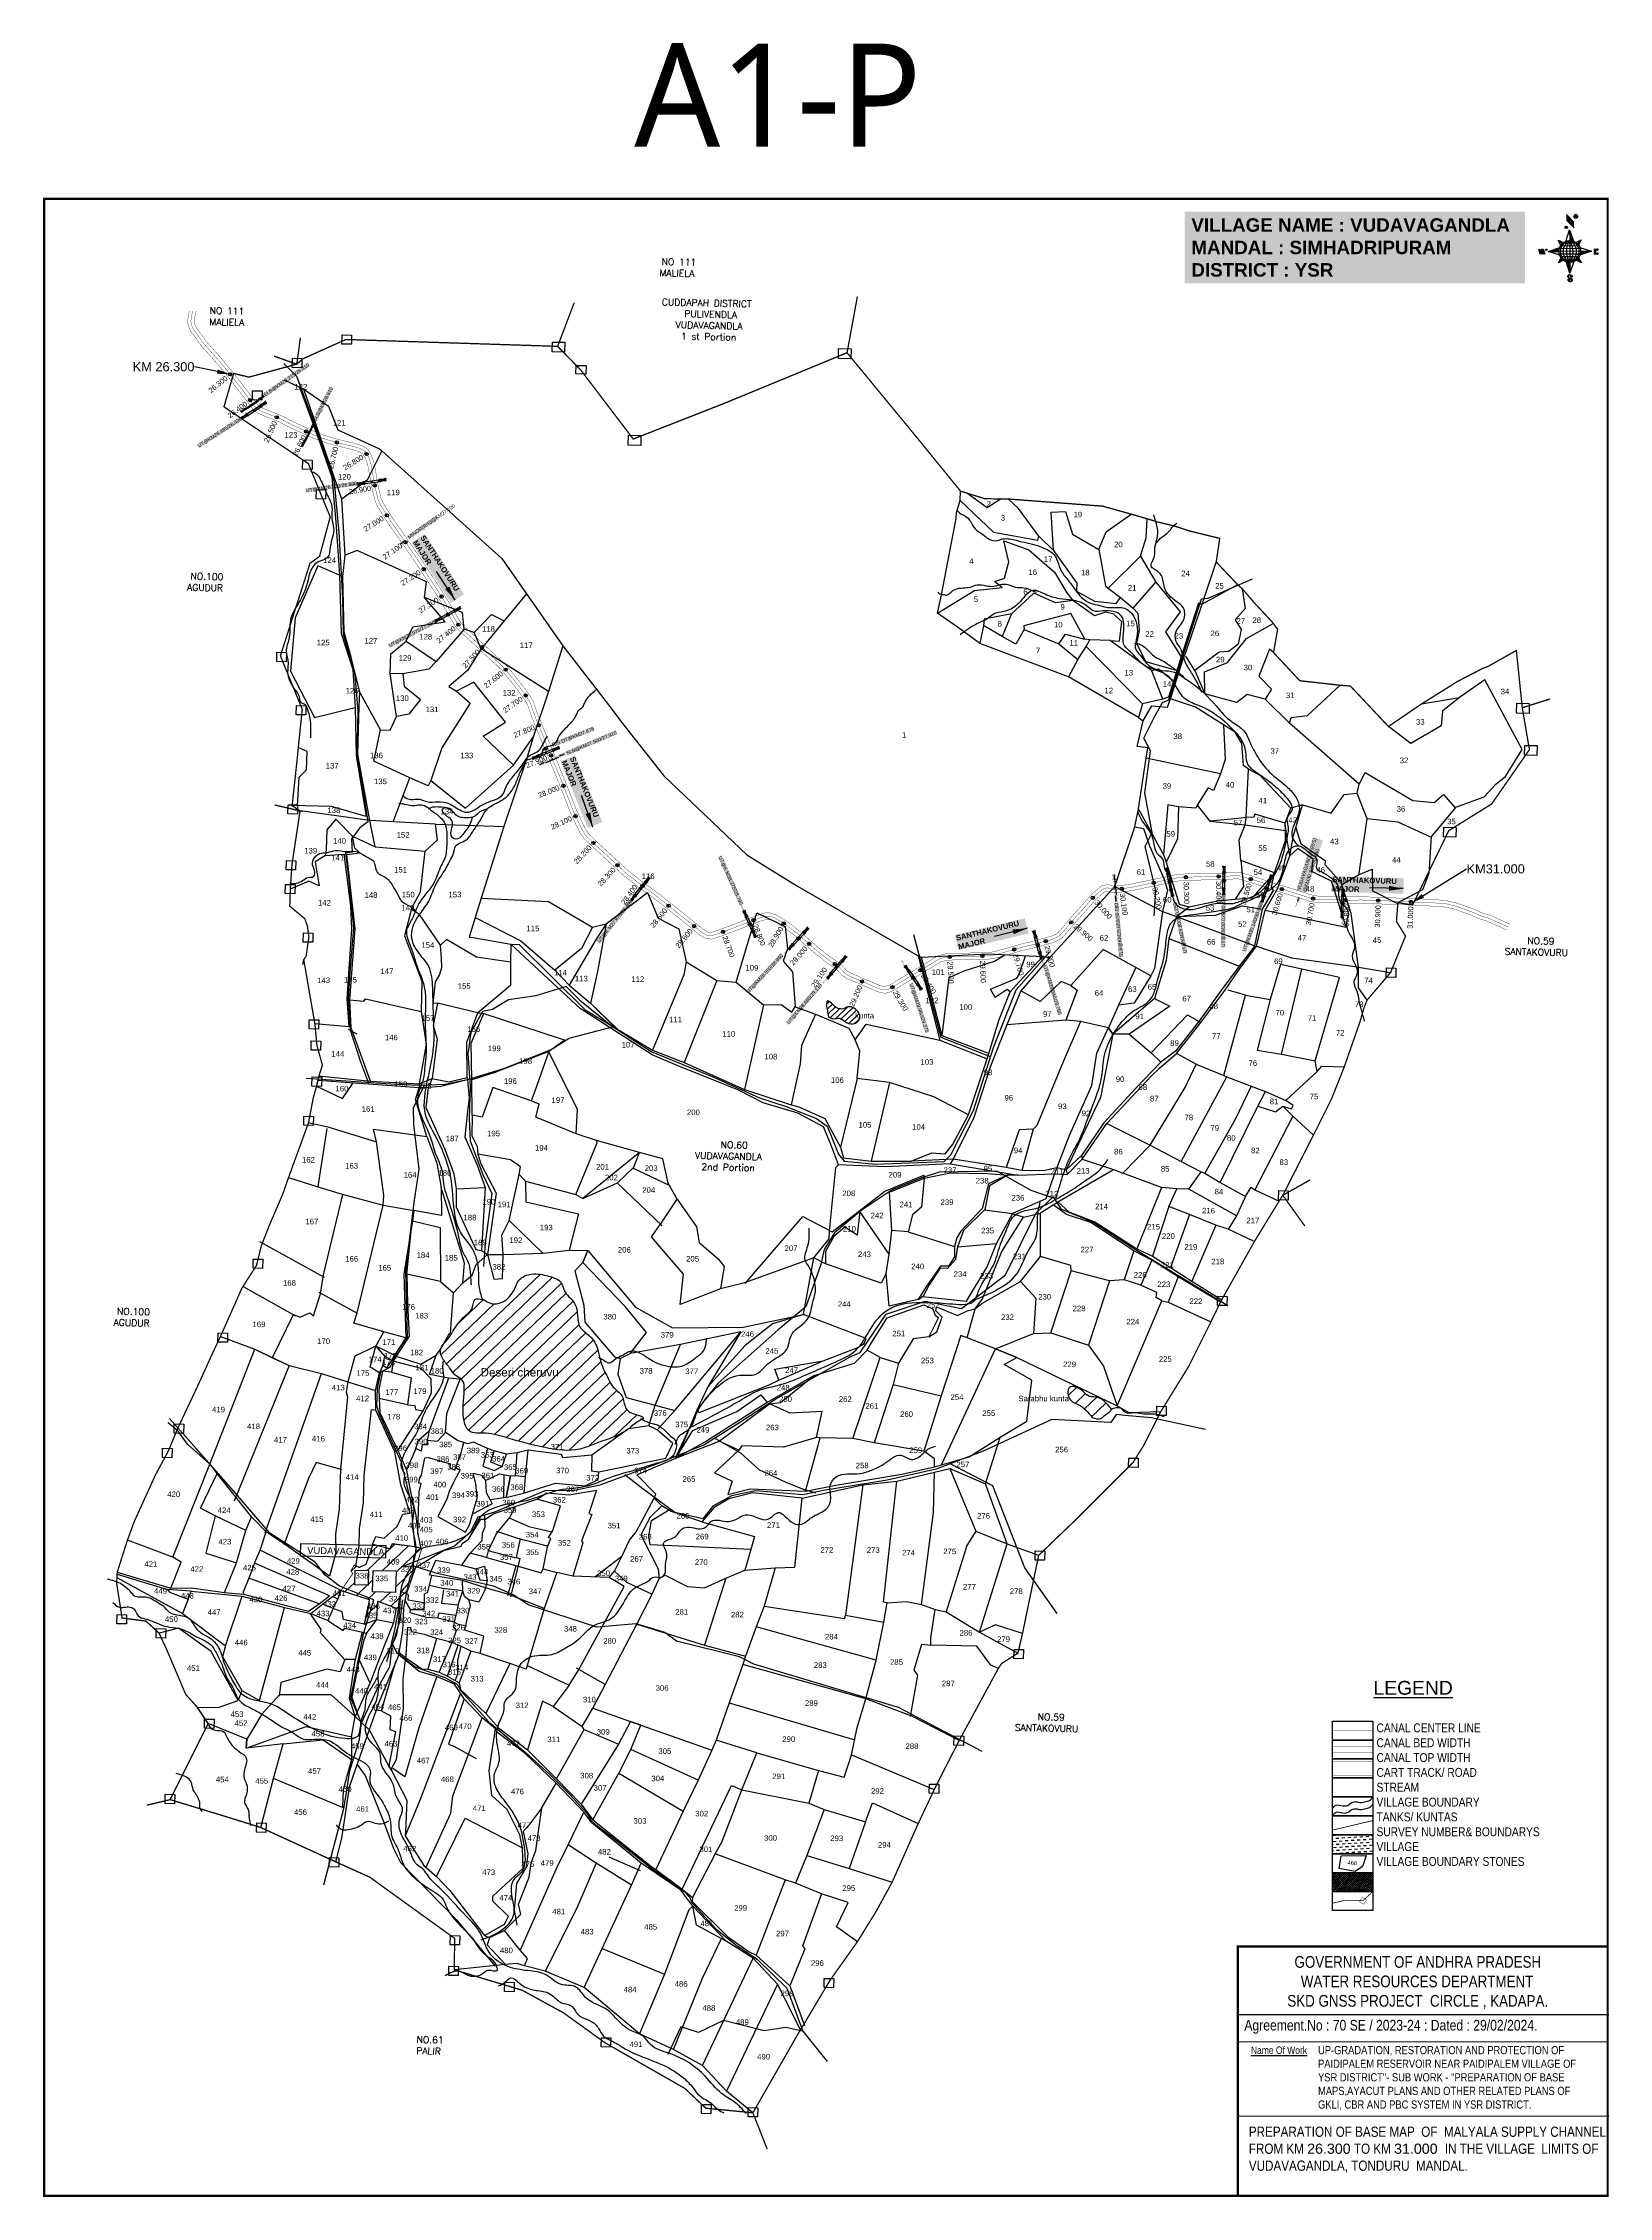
# Model space of a CAD drawing. Header units: inches. Extents: x 210057 to 233268, y 1605847 to 1613374.
# Drawn here: x 210057 to 214849, y 1606537 to 1613130 of the extents above; entities that cross this region are included whole.
import ezdxf
from ezdxf import colors
from ezdxf.entities.mleader import LeaderData, LeaderLine
from ezdxf.enums import TextEntityAlignment as Align
from ezdxf.math import Vec2, Vec3

# ---------------------------------------------------------------- set-up
doc = ezdxf.new("R2010")
doc.units = ezdxf.units.IN
doc.header["$LTSCALE"] = 15
doc.header["$MEASUREMENT"] = 0
doc.header["$PDMODE"] = 32
doc.header["$PDSIZE"] = 10
doc.linetypes.add('ACAD_ISO02W100', pattern=[15, 12, -3])
doc.linetypes.add('HIDDEN2', pattern=[0.1875, 0.125, -0.0625])
for name, color, linetype in [('bord', 1, 'Continuous'), ('CADAS', 1, 'Continuous'), ('CANAL1', 7, 'Continuous'), ('CHANAGE', 1, 'Continuous'), ('FRAME 025', 7, 'Continuous'), ('PAPER SIZE', 5, 'Continuous'), ('PLOT', 7, 'Continuous'), ('PLOT NO', 7, 'Continuous'), ('POINT', 2, 'Continuous'), ('RE REMARKS', 7, 'Continuous'), ('ROAD', 1, 'Continuous'), ('STREAM', 4, 'Continuous'), ('STRUCTURE', 5, 'Continuous'), ('TABLE', 7, 'Continuous'), ('tank', 4, 'Continuous'), ('TEXT', 1, 'Continuous'), ('text2', 7, 'Continuous'), ('TITLEBLOCK', 7, 'Continuous'), ('VILLAGE', 7, 'Continuous'), ('VILLAGE BOUNDRY', 5, 'Continuous'), ('VILLAGE BOUNDRY STONES', 1, 'Continuous'), ('VILLAGE STONES', 240, 'Continuous')]:
    doc.layers.add(name, color=color, linetype=linetype)
doc.styles.add('A', font='arial.ttf')
doc.styles.add('ARIALN', font='ARIALN.TTF')
doc.styles.add('section', font='romant.shx', dxfattribs={"height": 2})
doc.styles.get("Standard").update_dxf_attribs({"font": 'arial.ttf'})
doc.styles.add('TMS', font='trebuc.ttf')
doc.dimstyles.get("Standard").update_dxf_attribs({"dimtxt": 0.18, "dimasz": 0.18, "dimexe": 0.18, "dimexo": 0.0625, "dimgap": 0.09, "dimtad": 0, "dimtih": 1, "dimtoh": 1, "dimdec": 4, "dimzin": 0, "dimdsep": 46, "dimtxsty": 'Standard', "dimcen": 0.09, "dimadec": 0, "dimazin": 0, "dimtfac": 1, "dimtdec": 4, "dimtofl": 0, "dimtmove": 0, "dimatfit": 3, "dimfxl": 1, "dimtolj": 1, "dimtzin": 0, "dimarcsym": 0})
pattern_1 = [(270.375479083, (-2069700.0438, 9073869.3916), (1.91060089915, 0.0125210085), [])]
pattern_2 = [(0.375479083, (-2069700.0438, 9073869.3916), (-0.0125210085, 1.91060089915), [])]
pattern_3 = [(43.68846, (194678.905, 1609373.314), (-22.22983, 23.271574), [])]

# ---------------------------------------------------------------- blocks, each defined once
blk = doc.blocks.new('*X14')
at = {"color": 0, "linetype": 'Continuous'}
for p, q in [((6321.6, 240.5), (6322.3, 241.2)), ((6321.6, 240.3), (6322.3, 241)), ((6321.6, 240.1), (6322.3, 240.8)), ((6321.6, 239.9), (6322.4, 240.7)), ((6321.6, 239.8), (6322.4, 240.6)), ((6321.6, 239.6), (6322.5, 240.5)), ((6321.6, 239.4), (6322.5, 240.3)), ((6321.6, 239.2), (6322.6, 240.2)), ((6321.7, 239.1), (6322.6, 240.1)), ((6321.8, 240.8), (6322.4, 241.4)), ((6321.8, 239), (6322.7, 240)), ((6321.8, 239), (6322.8, 239.9)), ((6321.9, 238.9), (6322.9, 239.8)), ((6322, 238.8), (6323, 239.7)), ((6322.1, 241.3), (6322.4, 241.6)), ((6322.1, 238.7), (6323.1, 239.6)), ((6322.2, 238.6), (6323.1, 239.6)), ((6322.3, 238.5), (6323.2, 239.5)), ((6322.4, 238.5), (6323.3, 239.4)), ((6322.5, 238.4), (6323.4, 239.3)), ((6322.7, 238.4), (6323.6, 239.3)), ((6322.8, 238.3), (6323.7, 239.2)), ((6322.9, 238.3), (6323.8, 239.1)), ((6323.1, 238.2), (6323.9, 239.1)), ((6323.2, 238.2), (6324, 239)), ((6323.3, 238.2), (6324.2, 239)), ((6323.5, 238.1), (6324.3, 238.9)), ((6323.7, 238.1), (6324.4, 238.9)), ((6323.8, 238.1), (6324.6, 238.8)), ((6324.1, 238.2), (6324.7, 238.8)), ((6324.3, 238.3), (6324.9, 238.8)), ((6324.6, 238.3), (6325.1, 238.8)), ((6324.8, 238.4), (6325.2, 238.8)), ((6325.1, 238.5), (6325.4, 238.8)), ((6325.4, 238.6), (6325.6, 238.8))]:
    blk.add_line(p, q, dxfattribs=at)
blk = doc.blocks.new('*X13')
at = {"color": 0, "linetype": 'Continuous'}
for p, q in [((6324.4, 240.3), (6324.5, 240.4)), ((6324.6, 240.3), (6324.8, 240.5)), ((6324.7, 240.2), (6325, 240.5)), ((6324.8, 240.2), (6325.2, 240.6)), ((6325, 240.1), (6325.5, 240.6)), ((6325.1, 240.1), (6325.6, 240.6)), ((6325.2, 240), (6325.8, 240.6)), ((6325.3, 240), (6326, 240.6)), ((6325.4, 239.9), (6326.1, 240.6)), ((6325.5, 239.8), (6326.2, 240.5)), ((6325.6, 239.8), (6326.3, 240.5)), ((6325.7, 239.7), (6326.5, 240.4)), ((6325.9, 239.6), (6326.6, 240.3)), ((6326, 239.5), (6326.7, 240.3)), ((6326, 239.4), (6326.8, 240.2)), ((6326.1, 239.3), (6327, 240.2)), ((6326.2, 239.3), (6327.1, 240.1)), ((6326.3, 239.2), (6327.1, 240)), ((6326.4, 239.1), (6327.2, 239.9)), ((6326.5, 239), (6327.3, 239.8)), ((6326.5, 238.9), (6327.4, 239.7)), ((6326.6, 238.8), (6327.5, 239.6)), ((6326.7, 238.7), (6327.5, 239.5)), ((6326.8, 238.6), (6327.6, 239.4)), ((6326.8, 238.5), (6327.7, 239.3)), ((6326.8, 236.5), (6327.4, 237)), ((6326.9, 238.3), (6327.8, 239.2)), ((6326.9, 238.2), (6327.9, 239.1)), ((6326.9, 236.8), (6327.6, 237.4)), ((6327, 238.1), (6327.8, 239)), ((6327, 237.9), (6327.8, 238.8)), ((6327, 237.8), (6327.8, 238.6)), ((6327, 237.6), (6327.8, 238.4)), ((6327, 237.4), (6327.8, 238.2)), ((6327, 237.3), (6327.8, 238)), ((6327, 237.1), (6327.8, 237.9))]:
    blk.add_line(p, q, dxfattribs=at)
blk = doc.blocks.new('sy')
at = {"layer": 'bord', "extrusion": (0.000169932, 0.004808, 0.999988)}
h = blk.add_hatch(dxfattribs=at)
h.set_pattern_fill('LINE', color=8, scale=15.285135, angle=0.3755, style=0)
h.set_pattern_definition(pattern_2)
h.paths.add_polyline_path([(-0.2, 22.9, -0.090992), (8, 21.5), (-0.3, 45.9)])
h = blk.add_hatch(dxfattribs=at)
h.set_pattern_fill('LINE', color=8, scale=15.285135, angle=-89.6245, style=0)
h.set_pattern_definition(pattern_1)
h.paths.add_polyline_path([(-22.9, -0.2, -0.090992), (-21.5, 8), (-45.9, -0.3)])
h = blk.add_hatch(dxfattribs=at)
h.set_pattern_fill('LINE', color=8, scale=15.285135, angle=-89.6245, style=0)
h.set_pattern_definition(pattern_1)
h.paths.add_polyline_path([(45.9, 0.3), (22.9, 0.2, -0.090992), (21.5, -8)])
h = blk.add_hatch(dxfattribs=at)
h.set_pattern_fill('LINE', color=8, scale=15.285135, angle=0.3755, style=0)
h.set_pattern_definition(pattern_2)
h.paths.add_polyline_path([(0.2, -22.9, -0.090992), (-8, -21.5), (0.3, -45.9)])
for p, q in [((-8.3, 21.4, -0.1), (-0.3, 45.9, -0.2)), ((-7.3, 78.3, -0.4), (8.9, 62.3, -0.3)), ((-7.3, 66.2, -0.3), (9, 50.2, -0.2)), ((-0.3, 45.9, -0.2), (8, 21.5, -0.1)), ((-0.3, 45.9, -0.2), (-0.2, 22.9, -0.1)), ((-66.6, 5, 0), (-62.8, -6.2, 0)), ((-63.4, 5.1, 0), (-59.5, -6.2, 0)), ((-60.2, 5.1, 0), (-56.3, -6.2, 0)), ((-60.2, 5.1, 0), (-56.9, 5.1, 0)), ((-56.9, 5.1, 0), (-53.1, -6.1, 0)), ((-45.9, -0.3, 0), (-21.5, 8, 0)), ((-24.5, 24.2, -0.1), (-13.3, 18.7, -0.1)), ((-24.5, 24.2, -0.1), (-16.3, 16.1, -0.1)), ((-18.8, 13.1, -0.1), (-24.5, 24.2, -0.1)), ((13.1, 18.8, -0.1), (24.2, 24.5, -0.1)), ((24.2, 24.5, -0.1), (16.1, 16.3, -0.1)), ((24.2, 24.5, -0.1), (18.7, 13.3, -0.1)), ((21.4, 8.3, 0), (45.9, 0.3, 0)), ((45.9, 0.3, 0), (21.5, -8, 0)), ((22.9, 0.2, 0), (45.9, 0.3, 0)), ((51.5, 5.7, 0), (51.6, -6.7, 0)), ((55.1, -6.7, 0), (55, 5.7, 0)), ((-45.9, -0.3, 0), (-22.9, -0.2, 0)), ((-21.4, -8.3, 0), (-45.9, -0.3, 0)), ((-24.2, -24.5, 0.1), (-18.7, -13.3, 0.1)), ((-24.2, -24.5, 0.1), (-16.1, -16.3, 0.1)), ((-13.1, -18.8, 0.1), (-24.2, -24.5, 0.1)), ((0.3, -45.9, 0.2), (-8, -21.5, 0.1)), ((0.2, -22.9, 0.1), (0.3, -45.9, 0.2)), ((8.3, -21.4, 0.1), (0.3, -45.9, 0.2)), ((24.5, -24.2, 0.1), (13.3, -18.7, 0.1)), ((24.5, -24.2, 0.1), (16.3, -16.1, 0.1)), ((18.8, -13.1, 0.1), (24.5, -24.2, 0.1))]:
    blk.add_line(p, q, dxfattribs=at)
at = {"layer": 'bord', "color": 8, "linetype": 'ByBlock', "extrusion": (0.000169932, 0.004808, 0.999988)}
for p, q in [((22.9, 0.2, 0), (-22.9, -0.2, 0)), ((22.2, 5.9, 0), (-22.2, 5.6, 0)), ((19.8, 11.6, -0.1), (-19.9, 11.3, -0.1)), ((15.1, 17.3, -0.1), (-15.3, 17.1, -0.1)), ((-0.2, 22.9, -0.1), (0.2, -22.9, 0.1)), ((22.2, -5.6, 0), (-22.2, -5.9, 0)), ((19.9, -11.3, 0.1), (-19.8, -11.6, 0.1)), ((15.3, -17.1, 0.1), (-15.1, -17.3, 0.1))]:
    blk.add_line(p, q, dxfattribs=at)
at = {"layer": 'bord', "extrusion": (0.000169932, 0.004808, 0.999988)}
for points, const_width in [([(-8.6, 52.2, 1), (-6.6, 50.5, 1)], 2.69), ([(11.3, 75.7, 1), (14.4, 73.1, 1)], 4.03), ([(-50.6, 4.1, 1), (-49.3, 3, 1)], 1.61), ([(57.9, 4.5, 1), (59.3, 3.4, 1)], 1.77), ([(58, -4.4, 1), (59.3, -5.5, 1)], 1.77), ([(-1.6, -61.3, 1), (-3.1, -60.1, 1)], 2), ([(4.4, -53.7, 1), (2.9, -52.5, 1)], 2)]:
    blk.add_lwpolyline(points, format="xyb", close=True, dxfattribs=dict(at, const_width=const_width))
for points, const_width in [([(-7.2, 54.1), (-7.3, 78.3)], 0.291), ([(9, 50.2), (8.8, 74.4)], 0.291), ([(-67.7, 5), (-63.4, 5.1)], 0.116), ([(-59.5, -6.2), (-58.5, 0.3)], 0.116), ([(-53.1, -6.1), (-51.6, 3.5)], 0.116), ([(49.7, 5.7), (58.6, 5.7)], 0.128), ([(55.1, 0.4), (56.8, 0.4)], 0.128), ([(-59.5, -6.2), (-64.4, -6.2)], 0.116), ([(-56.3, -6.2), (-51.5, -6.1)], 0.116), ([(58.7, -6.7), (49.8, -6.8)], 0.128)]:
    blk.add_lwpolyline(points, dxfattribs=dict(at, const_width=const_width))
for points in [[(-3.7, -62.2), (-2.4, -63.4), (-0.4, -63.9), (2.3, -63.8), (4.2, -63.1), (5.5, -61.6), (5.4, -60.2), (4.6, -58.9), (4, -58.4), (2.3, -57.6), (-1.3, -56.6), (-2.8, -55.9), (-3.4, -55.4), (-4.2, -54), (-4.2, -52.1), (-3, -50.7), (-1.2, -50), (1.8, -49.8), (3.8, -50.5), (4.8, -51.6)], [(-1.3, -56.6), (-2.1, -55.5), (-2.4, -54.3), (-2.5, -52.5), (-2.2, -51.6), (-1.4, -50.5), (-0.2, -49.9)], [(2.3, -63.8), (3.3, -62.7), (3.6, -61.4), (3.4, -60.2), (2.6, -58.6), (1.1, -57.3)]]:
    blk.add_lwpolyline(points, dxfattribs=at)
for centre, radius in [((-7.6, 51.3), 2.69), ((12.8, 74.4), 4.03), ((-49.9, 3.5), 1.61), ((0, 0), 22.9), ((58.6, 3.9), 1.77), ((58.6, -4.9), 1.77), ((-2.3, -60.7), 2), ((3.7, -53.1), 2)]:
    blk.add_circle(centre, radius, dxfattribs=at)
at = {"layer": 'bord', "color": 8, "linetype": 'ByBlock', "extrusion": (0.000169932, 0.004808, 0.999988)}
for centre, radius, start, end in [((3.1, 0), 23.1, 98.0037, 262.7474), ((11.2, 0.1), 25.5, 116.3648, 244.3863), ((33.1, 0.2), 40.3, 145.6675, 215.0836), ((-11.2, -0.1), 25.5, 296.3648, 64.3863), ((-33.1, -0.2), 40.3, 325.6675, 35.0836), ((-3.1, 0), 23.1, 278.0037, 82.7474)]:
    blk.add_arc(centre, radius, start, end, dxfattribs=at)
at = {"layer": 'bord', "extrusion": (0.000169932, 0.004808, 0.999988)}
for points in [[(-7.3, 78.3), (8.9, 62.3), (-7.3, 66.2), (9, 50.2)], [(-66.6, 5), (-63.4, 5.1), (-62.8, -6.2), (-59.5, -6.2)], [(-60.2, 5.1), (-56.9, 5.1), (-56.3, -6.2), (-53.1, -6.1)], [(55, 5.7), (55.1, -6.7), (51.5, 5.7), (51.6, -6.7)]]:
    blk.add_solid(points, dxfattribs=at)
at = {"layer": 'bord', "extrusion": (0.000169932, 0.004808, 0.999988), "xscale": 1.444935456737715, "yscale": 1.444935456737715, "zscale": 1.444935456737715, "rotation": 141.1624086003328}
for name, p in [('*X13', (7334.5, -5516.8)), ('*X14', (7337.2, -5520.6))]:
    blk.add_blockref(name, p, dxfattribs=at)
blk = doc.blocks.new('SLB')
at = {"layer": 'STRUCTURE'}
h = blk.add_hatch(dxfattribs=at)
h.set_pattern_fill('DOTS', color=6, scale=20, angle=320.37225, style=0)
h.set_pattern_definition([(320.372247934, (-159.4327, -72.9564), (1.2786241598, 0.5641323054), [0, -1.25])])
h.paths.add_polyline_path([(769699.5, 1706871.1), (769699.5, 1706861.1), (769729.1, 1706861.1), (769732.1, 1706863.1), (769792.1, 1706863.1), (769795.1, 1706861.1), (769824.7, 1706861.1), (769824.7, 1706871.1), (769795.1, 1706871.1), (769792.1, 1706869.1), (769732.1, 1706869.1), (769729.1, 1706871.1)])
at = {"layer": 'STRUCTURE', "color": 6, "linetype": 'ACAD_ISO02W100', "ltscale": 0.5, "const_width": 0.5}
for points in [[(769699.5, 1706871.1), (769729.1, 1706871.1)], [(769699.5, 1706861.1), (769729.1, 1706861.1)], [(769795.1, 1706871.1), (769824.7, 1706871.1)], [(769795.1, 1706861.1), (769824.7, 1706861.1)]]:
    blk.add_lwpolyline(points, dxfattribs=at)
at = {"layer": 'STRUCTURE', "color": 6, "const_width": 0.628}
for points in [[(769726.1, 1706877.1), (769726.1, 1706873.1), (769732.1, 1706869.1), (769792.1, 1706869.1), (769798.1, 1706873.1), (769798.1, 1706877.1)], [(769726.1, 1706855.1), (769726.1, 1706859.1), (769732.1, 1706863.1), (769792.1, 1706863.1), (769798.1, 1706859.1), (769798.1, 1706855.1)]]:
    blk.add_lwpolyline(points, dxfattribs=at)
at = {"layer": 'STRUCTURE', "color": 6}
blk.add_lwpolyline([(769732.1, 1706863.1), (769792.1, 1706863.1)], dxfattribs=at)
blk.add_lwpolyline([(769732.1, 1706863.1), (769792.1, 1706863.1)], dxfattribs=at)
at = {"layer": 'STRUCTURE', "color": 0}
blk.add_circle((769762.1, 1706866.1), 1.24, dxfattribs=at)
for points in [[(769703.8, 1706866), (769726.7, 1706866)], [(769818.6, 1706865.8), (769795.7, 1706865.8)]]:
    blk.add_leader(points, dimstyle='Standard', override={"dimasz": 10, "dimgap": 0.09, "dimtad": 0}, dxfattribs=at)
blk = doc.blocks.new('UT')
at = {"layer": 'STRUCTURE'}
h = blk.add_hatch(dxfattribs=at)
h.set_pattern_fill('DASH', color=150, scale=8, angle=-39.62775, style=0)
h.set_pattern_definition([(320.372247933, (-4370.464, -6260.8811), (1.40800153113, 0.132407282), [1, -1])])
h.paths.add_polyline_path([(765163, 1700681.9), (765165.6, 1700680.6), (765167.2, 1700680.3), (765169.1, 1700680), (765172.4, 1700679.6), (765176.4, 1700679.3), (765179.5, 1700679.5), (765183.1, 1700679.9), (765187.7, 1700680.9), (765188.9, 1700681.2), (765193.1, 1700682.2), (765196.1, 1700680.2), (765196.1, 1700672.2), (765193.1, 1700670.2), (765190.5, 1700670.8), (765188.1, 1700671.3), (765185.5, 1700671.8), (765183.6, 1700672.1), (765181, 1700672.5), (765180.3, 1700672.5), (765178.5, 1700672.6), (765176.7, 1700672.6), (765174.6, 1700672.5), (765172.5, 1700672.3), (765170.4, 1700672), (765168.5, 1700671.7), (765166.1, 1700671.2), (765165, 1700670.8), (765163, 1700669.7)])
h.paths.add_polyline_path([(765259.1, 1700682.2), (765256.1, 1700680.2), (765256.1, 1700672.2), (765259.1, 1700670.2), (765261.9, 1700671), (765264.4, 1700671.6), (765266.4, 1700672), (765269.1, 1700672.5), (765272.7, 1700673), (765276.1, 1700673.1), (765278.6, 1700672.9), (765281.2, 1700672.7), (765283.9, 1700672.3), (765286.4, 1700671.9), (765288, 1700671.3), (765289.2, 1700670.6), (765289.1, 1700682.7), (765287.6, 1700681.8), (765285.7, 1700681.2), (765283, 1700680.7), (765281.2, 1700680.4), (765276.7, 1700679.9), (765272.7, 1700679.9), (765268.7, 1700680.3), (765264.8, 1700681), (765261.2, 1700681.7)])
at = {"layer": 'STRUCTURE', "color": 150, "const_width": 0.628}
for points in [[(765190.1, 1700688.2), (765190.1, 1700684.2), (765196.1, 1700680.2), (765256.1, 1700680.2), (765262.1, 1700684.2), (765262.1, 1700688.2)], [(765190.1, 1700664.2), (765190.1, 1700668.2), (765196.1, 1700672.2), (765256.1, 1700672.2), (765262.1, 1700668.2), (765262.1, 1700664.2)]]:
    blk.add_lwpolyline(points, dxfattribs=at)
at = {"layer": 'STRUCTURE', "color": 150}
for points in [[(765196.1, 1700680.2), (765256.1, 1700680.2)], [(765196.1, 1700672.2), (765256.1, 1700672.2)], [(765196.1, 1700672.2), (765256.1, 1700672.2)]]:
    blk.add_lwpolyline(points, dxfattribs=at)
at = {"layer": 'STRUCTURE', "color": 0}
blk.add_circle((765226.1, 1700676.2), 1.89, dxfattribs=at)
at = {"layer": 'STRUCTURE', "color": 150}
for points in [[(765163, 1700681.9), (765164.4, 1700681.1), (765167.9, 1700680.2), (765171.2, 1700679.8), (765176.1, 1700679.4), (765184.7, 1700680.3), (765193.1, 1700682.2)], [(765163, 1700669.7), (765164.3, 1700670.6), (765167.8, 1700671.6), (765171.2, 1700672.1), (765176, 1700672.6), (765184.7, 1700672), (765193.1, 1700670.2)], [(765289.1, 1700682.7), (765287.8, 1700681.9), (765284.3, 1700680.9), (765280.9, 1700680.4), (765276.1, 1700679.8), (765267.4, 1700680.5), (765259.1, 1700682.2)], [(765289.2, 1700670.6), (765287.8, 1700671.4), (765284.2, 1700672.3), (765280.9, 1700672.7), (765276.1, 1700673.1), (765267.4, 1700672.2), (765259.1, 1700670.2)]]:
    blk.add_spline(points, degree=3, dxfattribs=at)
at = {"layer": 'STRUCTURE', "color": 0}
blk.add_text('STREAM', height=5, dxfattribs=at).set_placement((765148.2, 1700675.8), align=Align.MIDDLE_CENTER)
for points in [[(765190.9, 1700676), (765164.2, 1700675.8)], [(765289.3, 1700676.7), (765265.4, 1700676.4)]]:
    blk.add_leader(points, dimstyle='Standard', override={"dimasz": 10, "dimgap": 0.09, "dimtad": 0}, dxfattribs=at)
blk = doc.blocks.new('OT')
at = {"layer": 'STRUCTURE', "color": 190}
for points, const_width in [([(769751, 1706596), (769729, 1706596)], 0.5), ([(769751, 1706579), (769729, 1706579)], 0.5), ([(769775, 1706602), (769775, 1706598), (769769, 1706594), (769762, 1706594), (769754, 1706594), (769748, 1706598), (769748, 1706602)], 0.5), ([(769748, 1706573), (769748, 1706577), (769754, 1706581), (769762, 1706581), (769762, 1706581), (769762, 1706581), (769769, 1706581), (769775, 1706577), (769775, 1706573)], 0.5), ([(769762, 1706594), (769762, 1706581)], 2.5)]:
    blk.add_lwpolyline(points, dxfattribs=dict(at, const_width=const_width))
at = {"layer": 'STRUCTURE', "color": 0}
blk.add_circle((769762, 1706587), 1.87, dxfattribs=at)
blk.add_leader([(769733, 1706587), (769754, 1706587)], dimstyle='Standard', override={"dimasz": 10, "dimgap": 0.09, "dimtad": 0}, dxfattribs=at)

msp = doc.modelspace()

# ---------------------------------------------------------------- hatches: boundary and pattern name
at = {"layer": 'PLOT'}
h = msp.add_hatch(dxfattribs=at)
h.set_pattern_fill('ANSI31', color=11, scale=257.462267, angle=-1.31154)
h.set_pattern_definition(pattern_3)
h.paths.add_polyline_path([(211045.3, 1608473.3), (211025.5, 1608464.2), (211014.3, 1608467.5), (211009.4, 1608471), (210999.3, 1608454), (211005, 1608445.1), (210969.2, 1608393), (211055.6, 1608365.8), (211051.6, 1608338.8), (211039.7, 1608290.4), (211078.9, 1608305.2), (211081.9, 1608360.4), (211137.3, 1608339.4), (211142, 1608340.4), (211161.3, 1608338.7), (211165.5, 1608362.7), (211180.2, 1608434.7), (211198.1, 1608464.5), (211216.2, 1608521.7), (211213.5, 1608522.5), (211213.6, 1608522), (211198.3, 1608527), (211187.9, 1608527.9), (211125.2, 1608535.8), (211118.9, 1608520.6), (211066, 1608534.2)])
h.paths.add_polyline_path([(211137.5, 1608453.3), (211136, 1608387.3), (211065.5, 1608388.9), (211067, 1608454.9)], flags=16)
h.paths.add_polyline_path([(211053.6, 1608454.2), (211052.6, 1608409.5), (211011, 1608410.5), (211012, 1608455.2)], flags=16)
h.paths.add_polyline_path([(211087.5, 1608317.2), (211146, 1608315.9), (211146.8, 1608347.5), (211088.2, 1608348.8)], flags=25)
h.paths.add_polyline_path([(211038.6, 1608330.3), (211097.1, 1608329), (211097.8, 1608360.5), (211039.3, 1608361.9)], flags=25)
h.paths.add_polyline_path([(211031.2, 1608301.9), (211089.7, 1608300.6), (211090.4, 1608332.1), (211031.9, 1608333.5)], flags=25)
h.paths.add_polyline_path([(210933.9, 1608369.7), (210992.4, 1608368.4), (210993.1, 1608399.9), (210934.6, 1608401.3)], flags=9)
h.paths.add_polyline_path([(211099, 1608466.1), (211157.5, 1608464.7), (211158.2, 1608496.3), (211099.7, 1608497.6)], flags=24)
h.paths.add_polyline_path([(211003.7, 1608423.7), (211062.2, 1608422.4), (211062.9, 1608453.9), (211004.4, 1608455.3)], flags=24)
h.paths.add_polyline_path([(211192.8, 1608455.6), (211251.4, 1608454.2), (211252.1, 1608485.8), (211193.6, 1608487.1)], flags=9)
h.paths.add_polyline_path([(211141.7, 1608443.1), (211200.3, 1608441.8), (211201, 1608473.3), (211142.5, 1608474.7)], flags=24)
h.paths.add_polyline_path([(211064.1, 1608415.3), (211122.6, 1608414), (211123.3, 1608445.5), (211064.8, 1608446.9)], flags=24)
h.paths.add_polyline_path([(211105.9, 1608353.2), (211164.4, 1608351.8), (211165.1, 1608383.4), (211106.6, 1608384.7)], flags=24)
at = {"layer": 'STREAM'}
h = msp.add_hatch(dxfattribs=at)
h.set_pattern_fill('ANSI31', color=256, scale=102.984907, angle=-1.31154)
h.set_pattern_definition([(43.68846, (194678.905, 1609373.314), (-8.891933, 9.3086295), [])])
edge = h.paths.add_edge_path()
edge.add_spline(control_points=[(212461, 1610149.5), (212459.4, 1610156.3), (212456, 1610170.3), (212452.1, 1610207.9), (212475.2, 1610186.1), (212487.3, 1610174.4), (212506.5, 1610171.2), (212521.3, 1610183.3), (212540.8, 1610175.9), (212554.7, 1610163.6), (212559.7, 1610141.1), (212536, 1610121.9), (212512.1, 1610132.7), (212495.9, 1610147.9), (212480.5, 1610142.1), (212468.6, 1610144.6), (212463.4, 1610148), (212461, 1610149.5)], knot_values=[0, 0, 0, 0, 6.840152, 14.273172, 20.317811, 25.267422, 30.691225, 35.151747, 40.521794, 46.914237, 51.036988, 59.042918, 67.119925, 72.075776, 77.002298, 79.919257, 82.413731, 82.413731, 82.413731, 82.413731], degree=3, periodic=0)
h = msp.add_hatch(dxfattribs=at)
h.set_pattern_fill('ANSI31', color=256, scale=257.462267, angle=-1.31154)
h.set_pattern_definition(pattern_3)
edge = h.paths.add_edge_path()
edge.add_spline(control_points=[(211273.6, 1609131.6), (211272, 1609122.1), (211279.1, 1609098.3), (211301.4, 1609078.5), (211314.9, 1609050.9), (211345.6, 1609040.4), (211347.5, 1608984.4), (211336.4, 1608937.7), (211357.5, 1608870.8), (211420.7, 1608878.6), (211493.9, 1608855), (211577.4, 1608832.5), (211642, 1608822), (211666.5, 1608822.5)], knot_values=[101.129382, 101.129382, 101.129382, 101.129382, 103.997738, 107.292924, 109.945244, 112.625347, 115.557226, 124.326094, 128.026868, 133.101255, 139.849422, 151.136368, 158.279643, 158.279643, 158.279643, 158.279643], degree=3, periodic=0)
edge.add_line((211648.5, 1608822.9), (211666.5, 1608822.5))
edge.add_spline(control_points=[(211666.5, 1608822.5), (211677.7, 1608822.7), (211707, 1608825.8), (211751.2, 1608845.5), (211797.3, 1608860), (211826.9, 1608873.5), (211837.7, 1608880.3)], knot_values=[83.513317, 83.513317, 83.513317, 83.513317, 86.772642, 92.18921, 97.325335, 101.129382, 101.129382, 101.129382, 101.129382], degree=3, periodic=0)
edge.add_line((211837.7, 1608880.3), (211848.4, 1608887.9))
edge.add_line((211848.4, 1608887.9), (211848.5, 1608887.9))
edge.add_spline(control_points=[(211848.5, 1608887.9), (211857.5, 1608895.2), (211868.4, 1608907.5), (211904.1, 1608923.2), (211863.2, 1608932.7), (211835, 1608946.8), (211835.1, 1608992.9), (211801.5, 1609011.5), (211783.6, 1609049.5), (211764.1, 1609084.5), (211756.8, 1609130.2), (211739.3, 1609171.2), (211688, 1609197.9), (211697.2, 1609252.6), (211674.8, 1609286.5), (211650.3, 1609306.5), (211646.2, 1609344), (211599.6, 1609357.3), (211557.1, 1609367), (211509.3, 1609348.9), (211498.3, 1609296.9), (211445.5, 1609258.9), (211413, 1609278.6), (211401.6, 1609285.6)], knot_values=[0.027828, 0.027828, 0.027828, 0.027828, 3.686959, 5.550598, 7.707215, 11.616046, 15.25122, 19.019582, 21.784052, 27.345421, 30.571087, 35.203999, 39.870719, 45.443726, 48.929194, 51.351142, 54.434468, 58.620599, 63.669964, 67.623338, 71.633693, 78.494374, 82.15997, 82.15997, 82.15997, 82.15997], degree=3, periodic=0)
edge.add_spline(control_points=[(211401.6, 1609285.6), (211401.8, 1609285.1), (211401.9, 1609284.7), (211402, 1609284.3)], knot_values=[0, 0, 0, 0, 0.131062, 0.131062, 0.131062, 0.131062], degree=3, periodic=0)
edge.add_spline(control_points=[(211402, 1609284.3), (211392.8, 1609286), (211370.8, 1609290.2), (211374.7, 1609258.9), (211360.4, 1609243.6), (211342.3, 1609229.1), (211316.3, 1609198.9), (211301.8, 1609166.8), (211285.1, 1609150.4), (211282.6, 1609147.8)], knot_values=[160.14271, 160.14271, 160.14271, 160.14271, 162.399984, 165.524318, 166.295673, 168.502339, 172.257816, 177.750152, 178.777754, 178.777754, 178.777754, 178.777754], degree=3, periodic=0)
edge.add_line((211282.6, 1609147.8), (211273.6, 1609131.6))
h.paths.add_polyline_path([(211526.8, 1609102.4), (211585.3, 1609101), (211586, 1609132.6), (211527.5, 1609133.9)], flags=24)
h.paths.add_polyline_path([(211600.8, 1608818.3), (211659.3, 1608817), (211660, 1608848.5), (211601.5, 1608849.9)], flags=9)
h = msp.add_hatch(dxfattribs=at)
h.set_pattern_fill('ANSI31', color=256, scale=257.462267, angle=-1.31154)
h.set_pattern_definition(pattern_3)
edge = h.paths.add_edge_path()
edge.add_spline(control_points=[(213268.1, 1608923), (213255, 1608938.5), (213235.8, 1608961.6), (213194, 1608973.9), (213188.8, 1609030.5), (213238.7, 1609009), (213254.6, 1608985.9), (213280.5, 1608987.5), (213304.2, 1608976.8), (213316.6, 1608960.1), (213332.3, 1608945.3), (213308, 1608934.2), (213294.6, 1608914.9), (213277.9, 1608920), (213268.1, 1608923)], knot_values=[0, 0, 0, 0, 17.292803, 25.59505, 36.224094, 48.812987, 56.187889, 60.220659, 70.157762, 77.173289, 79.456333, 86.572116, 92.084139, 99.892395, 99.892395, 99.892395, 99.892395], degree=3, periodic=0)
at = {"layer": 'tank'}
h = msp.add_hatch(dxfattribs=at)
h.set_pattern_fill('DASH', color=256, scale=73.679254, angle=3.54054, style=0)
h.set_pattern_definition([(3.5405362, (-254906.527, 578524.973), (8.623573306, 9.76108326), [9.2099067, -9.2099067])])
h.paths.add_polyline_path([(214003.1, 1607645.7), (214126.9, 1607645.7), (214126.9, 1607587.7), (214003.1, 1607587.7)])
at = {"layer": 'VILLAGE', "linetype": 'Continuous'}
h = msp.add_hatch(dxfattribs=at)
h.set_pattern_fill('SACNCR', color=256, scale=49.487886, angle=1.53032, style=0)
h.set_pattern_definition([(46.53031993, (-254906.5266, 578524.973), (-3.367056184, 3.191832365), []), (46.53031993, (-254903.247, 578525.0605), (-3.367056184, 3.191832365), [0, -4.639489324])])
h.paths.add_polyline_path([(214003.1, 1607529.7), (214126.9, 1607529.7), (214126.9, 1607471.7), (214003.1, 1607471.7)])

# ---------------------------------------------------------------- linework, layer by layer
at = {"layer": 'CANAL1', "color": 200, "const_width": 1}
for points in [[(210505, 1612309.6), (210502.9, 1612300.2), (210499.3, 1612277.8), (210501.9, 1612265.2), (210507.6, 1612249.4), (210518.7, 1612235.3), (210540.5, 1612204.1), (210587.1, 1612152), (210635.2, 1612093.4), (210674.2, 1612042.3), (210693.6, 1612016.6), (210703.5, 1612003.7), (210720.5, 1611994), (210738.7, 1611986.6), (210765.4, 1611976.4), (210782, 1611969), (210805.3, 1611956.6), (210845.6, 1611938.1), (210876.8, 1611923.2), (210907, 1611911.6), (210943.7, 1611900.2), (210976, 1611892.2), (211005.9, 1611885.1), (211024.6, 1611879.1), (211035.4, 1611872.4), (211043.9, 1611858.8), (211050.7, 1611839.4), (211055.1, 1611815.9), (211063.1, 1611769.8), (211072.4, 1611730.8), (211081, 1611711), (211093.7, 1611690.7), (211113, 1611660.1), (211191.1, 1611548.9), (211268.6, 1611429.8), (211318.7, 1611345.1), (211329.7, 1611331.4), (211361.7, 1611302.7), (211417.2, 1611251), (211447.1, 1611224), (211462.7, 1611208.5), (211485.8, 1611180.1), (211505.4, 1611155.2), (211521.1, 1611133.6), (211531.8, 1611118.5), (211539.5, 1611106.1), (211545.4, 1611087.8), (211555.8, 1611059), (211569, 1611027.5), (211587.5, 1610982.2), (211611.6, 1610923.6), (211636.9, 1610862), (211671, 1610774.5), (211688.7, 1610736.4), (211699.7, 1610713.8), (211711.7, 1610696.4), (211733.3, 1610675.4), (211751.5, 1610658.5), (211834.3, 1610581.8), (211881.4, 1610544.9), (211912.6, 1610522.6), (211955.8, 1610489.4), (211998.2, 1610455.2), (212040.5, 1610421.4), (212066.7, 1610399.8), (212086.2, 1610388.6), (212104.3, 1610387.3), (212133.2, 1610396.7), (212181.5, 1610414.9), (212231.2, 1610434), (212257.9, 1610444.2), (212271, 1610447.3), (212278.8, 1610447.2), (212290.2, 1610443.8), (212319.8, 1610426.3), (212360.7, 1610395.6), (212385.9, 1610373), (212418.1, 1610344.6), (212455.1, 1610315.6), (212478.3, 1610300), (212487.3, 1610292.7), (212502.8, 1610276.3), (212517.1, 1610266.5), (212543.7, 1610255.4), (212611.9, 1610226.1), (212624.1, 1610222.5), (212635.8, 1610221.7), (212653, 1610226.4), (212673.6, 1610238.5), (212737.5, 1610277.1), (212803.9, 1610317.3), (212822.6, 1610322.2), (212848.1, 1610323.7), (212876.9, 1610324.3), (212924.3, 1610325.2), (212959.9, 1610326.5), (212986.8, 1610333), (213019, 1610342.3), (213061.5, 1610354.3), (213088.7, 1610360.3), (213116, 1610368.1), (213148.3, 1610376.5), (213172.1, 1610387.4), (213191.6, 1610408.6), (213219.4, 1610441.6), (213260, 1610486.8), (213275.9, 1610505.7), (213295.8, 1610523.4), (213307.3, 1610532.4), (213314.9, 1610533.9), (213331.6, 1610528.6), (213352.1, 1610530.5), (213388.7, 1610535.5), (213459.6, 1610550.3), (213513.1, 1610561.8), (213531.9, 1610565.1), (213550, 1610566.4), (213617.6, 1610568.6), (213674.3, 1610569), (213712.7, 1610572.3), (213723.9, 1610569.2), (213768.8, 1610555.6), (213816.8, 1610539.3), (213884, 1610519), (213931.2, 1610503.5), (213955.5, 1610498.9), (213985.2, 1610498.3), (214015, 1610498.5), (214050.4, 1610496.1), (214090.3, 1610497), (214174.3, 1610493.9), (214279.4, 1610489.8), (214328.3, 1610487.1), (214351.9, 1610484.7), (214378.9, 1610478), (214425, 1610461.4), (214457.2, 1610447.6), (214474.9, 1610442.9), (214536, 1610415.5)], [(210525.6, 1612309.6), (210522.5, 1612296.4), (210519.6, 1612278.3), (210521.2, 1612270.7), (210525.3, 1612259.2), (210534.8, 1612247.2), (210556.2, 1612216.5), (210602.2, 1612165), (210650.8, 1612105.9), (210690.2, 1612054.4), (210709.5, 1612028.7), (210716.9, 1612019.1), (210729.2, 1612012), (210746, 1612005.3), (210773.1, 1611994.9), (210790.8, 1611987), (210814.2, 1611974.5), (210854, 1611956.2), (210884.6, 1611941.6), (210913.6, 1611930.5), (210949, 1611919.5), (210980.7, 1611911.7), (211011.3, 1611904.4), (211033, 1611897.4), (211049.9, 1611886.9), (211062, 1611867.5), (211070, 1611844.6), (211074.8, 1611819.5), (211082.7, 1611773.8), (211091.4, 1611737.1), (211098.8, 1611720.3), (211110.7, 1611701.4), (211129.6, 1611671.2), (211207.7, 1611560.1), (211285.6, 1611440.4), (211335.2, 1611356.5), (211344.3, 1611345.2), (211375.2, 1611317.4), (211430.8, 1611265.8), (211460.8, 1611238.5), (211477.6, 1611222), (211501.4, 1611192.6), (211521.3, 1611167.3), (211537.3, 1611145.3), (211548.5, 1611129.6), (211557.8, 1611114.6), (211564.3, 1611094.2), (211574.4, 1611066.2), (211587.4, 1611035.1), (211606, 1610989.8), (211630.1, 1610931.2), (211655.5, 1610869.5), (211689.4, 1610782.4), (211706.7, 1610745), (211717, 1610723.9), (211727, 1610709.3), (211747, 1610689.9), (211765.1, 1610673.1), (211847.3, 1610597), (211893.4, 1610560.9), (211924.5, 1610538.7), (211968.1, 1610505.1), (212010.7, 1610470.8), (212053, 1610436.9), (212078.1, 1610416.3), (212092.2, 1610408.2), (212101.8, 1610407.5), (212126.6, 1610415.6), (212174.3, 1610433.6), (212224, 1610452.7), (212252, 1610463.4), (212268.8, 1610467.4), (212281.9, 1610467.2), (212298.2, 1610462.3), (212331, 1610443), (212373.4, 1610411.1), (212399.2, 1610388), (212430.9, 1610360), (212466.9, 1610331.8), (212490.2, 1610316.1), (212500.9, 1610307.3), (212515.8, 1610291.6), (212526.7, 1610284.2), (212551.5, 1610273.8), (212618.7, 1610244.9), (212627.6, 1610242.3), (212633.8, 1610241.9), (212645.2, 1610245), (212663.4, 1610255.7), (212727.2, 1610294.2), (212796, 1610336), (212819.5, 1610342), (212847.3, 1610343.7), (212876.5, 1610344.3), (212923.7, 1610345.2), (212957.1, 1610346.4), (212981.7, 1610352.3), (213013.5, 1610361.5), (213056.6, 1610373.7), (213083.7, 1610379.7), (213110.7, 1610387.4), (213141.6, 1610395.4), (213160.1, 1610403.9), (213176.6, 1610421.9), (213204.3, 1610454.7), (213244.9, 1610499.9), (213261.5, 1610519.7), (213283, 1610538.8), (213298.7, 1610551.1), (213316.1, 1610554.5), (213333.8, 1610548.9), (213349.8, 1610550.4), (213385.3, 1610555.2), (213455.5, 1610569.8), (213509.3, 1610581.4), (213529.5, 1610584.9), (213548.9, 1610586.4), (213617.2, 1610588.6), (213673.4, 1610589), (213714.5, 1610592.5), (213729.4, 1610588.5), (213774.9, 1610574.7), (213823, 1610558.4), (213890.1, 1610538.1), (213936.1, 1610522.9), (213957.6, 1610518.9), (213985.3, 1610518.3), (214015.6, 1610518.5), (214050.8, 1610516.2), (214090.5, 1610517), (214175.1, 1610513.9), (214280.3, 1610509.8), (214329.8, 1610507), (214355.3, 1610504.5), (214384.7, 1610497.2), (214432.3, 1610480), (214463.7, 1610466.5), (214481.6, 1610461.9), (214547.2, 1610432.5)]]:
    msp.add_lwpolyline(points, dxfattribs=at)
at = {"layer": 'CANAL1', "color": 1, "linetype": 'HIDDEN2', "ltscale": 4, "const_width": 1}
msp.add_lwpolyline([(210515.3, 1612309.6), (210512.7, 1612298.3), (210509.5, 1612278.1), (210511.6, 1612267.9), (210516.5, 1612254.3), (210526.7, 1612241.2), (210548.3, 1612210.3), (210594.6, 1612158.5), (210643, 1612099.6), (210682.2, 1612048.4), (210701.5, 1612022.6), (210710.2, 1612011.4), (210724.9, 1612003), (210742.3, 1611996), (210769.2, 1611985.7), (210786.4, 1611978), (210809.7, 1611965.5), (210849.8, 1611947.1), (210880.7, 1611932.4), (210910.3, 1611921.1), (210946.3, 1611909.8), (210978.3, 1611901.9), (211008.6, 1611894.8), (211028.8, 1611888.2), (211042.7, 1611879.7), (211052.9, 1611863.2), (211060.4, 1611842), (211064.9, 1611817.7), (211072.9, 1611771.8), (211081.9, 1611734), (211089.9, 1611715.7), (211102.2, 1611696), (211121.3, 1611665.7), (211199.4, 1611554.5), (211277.1, 1611435.1), (211326.9, 1611350.8), (211337, 1611338.3), (211368.5, 1611310), (211424, 1611258.4), (211454, 1611231.3), (211470.1, 1611215.2), (211493.6, 1611186.3), (211513.3, 1611161.2), (211529.2, 1611139.5), (211540.2, 1611124.1), (211548.6, 1611110.4), (211554.9, 1611091), (211565.1, 1611062.6), (211578.2, 1611031.3), (211596.7, 1610986), (211620.9, 1610927.4), (211646.2, 1610865.8), (211680.2, 1610778.5), (211697.7, 1610740.7), (211708.3, 1610718.9), (211719.3, 1610702.9), (211740.1, 1610682.7), (211758.3, 1610665.8), (211840.8, 1610589.4), (211887.4, 1610552.9), (211918.5, 1610530.7), (211961.9, 1610497.3), (212004.4, 1610463), (212046.8, 1610429.2), (212072.4, 1610408.1), (212089.2, 1610398.4), (212103.1, 1610397.4), (212129.9, 1610406.1), (212177.9, 1610424.3), (212227.6, 1610443.3), (212255, 1610453.8), (212269.9, 1610457.4), (212280.3, 1610457.2), (212294.2, 1610453.1), (212325.4, 1610434.7), (212367.1, 1610403.3), (212392.5, 1610380.5), (212424.5, 1610352.3), (212461, 1610323.7), (212484.3, 1610308.1), (212494.1, 1610300), (212509.3, 1610284), (212521.9, 1610275.4), (212547.6, 1610264.6), (212615.3, 1610235.5), (212625.8, 1610232.4), (212634.8, 1610231.8), (212649.1, 1610235.7), (212668.5, 1610247.1), (212732.4, 1610285.6), (212800, 1610326.6), (212821, 1610332.1), (212847.7, 1610333.7), (212876.7, 1610334.3), (212924, 1610335.2), (212958.5, 1610336.4), (212984.3, 1610342.7), (213016.3, 1610351.9), (213059, 1610364), (213086.2, 1610370), (213113.3, 1610377.8), (213145, 1610385.9), (213166.1, 1610395.7), (213184.1, 1610415.2), (213211.8, 1610448.2), (213252.5, 1610493.4), (213268.7, 1610512.7), (213289.4, 1610531.1), (213303, 1610541.8), (213315.5, 1610544.2), (213332.7, 1610538.7), (213351, 1610540.5), (213387, 1610545.3), (213457.6, 1610560.1), (213511.2, 1610571.6), (213530.7, 1610575), (213549.5, 1610576.4), (213617.4, 1610578.6), (213673.9, 1610579), (213713.6, 1610582.4), (213726.7, 1610578.8), (213771.9, 1610565.2), (213819.9, 1610548.8), (213887, 1610528.5), (213933.7, 1610513.2), (213956.6, 1610508.9), (213985.3, 1610508.3), (214015.3, 1610508.5), (214050.6, 1610506.1), (214090.4, 1610507), (214174.7, 1610503.9), (214279.9, 1610499.8), (214329.1, 1610497.1), (214353.6, 1610494.6), (214381.8, 1610487.6), (214428.6, 1610470.7), (214460.5, 1610457.1), (214478.2, 1610452.4), (214541.6, 1610424)], dxfattribs=at)
at = {"layer": 'CANAL1', "color": 1, "linetype": 'HIDDEN2', "ltscale": 4, "const_width": 1, "elevation": 53}
msp.add_lwpolyline([(213900, 1610513), (213890.6, 1610485.9)], dxfattribs=at)
at = {"layer": 'CANAL1', "color": 1, "linetype": 'HIDDEN2', "ltscale": 100, "const_width": 0.606}
msp.add_lwpolyline([(214003.1, 1607964.8), (214126.9, 1607964.8)], dxfattribs=at)
at = {"layer": 'CANAL1', "color": 5, "ltscale": 100, "const_width": 0.606}
for points in [[(214126.9, 1607915.9), (214003.1, 1607915.9)], [(214126.9, 1607897.7), (214003.1, 1607897.7)]]:
    msp.add_lwpolyline(points, dxfattribs=at)
at = {"layer": 'CANAL1', "color": 1, "ltscale": 100, "const_width": 0.606}
for points in [[(214126.9, 1607870), (214003.1, 1607870)], [(214126.9, 1607827.5), (214003.1, 1607827.5)]]:
    msp.add_lwpolyline(points, dxfattribs=at)
at = {"layer": 'FRAME 025', "lineweight": -3}
for points, elevation in [([(213717.4, 1607095.4), (214849.2, 1607095.4)], 0.3), ([(213717.4, 1607012.2), (214847.5, 1607013)], 4.5), ([(213717.2, 1606785.6), (214848.8, 1606784.9)], 5.5)]:
    msp.add_lwpolyline(points, dxfattribs=dict(at, elevation=elevation))
at = {"layer": 'PAPER SIZE', "color": 5, "const_width": 6.74}
msp.add_lwpolyline([(214845.4, 1606540.9), (213713.8, 1606540.9), (213713.8, 1607303.8), (214845.4, 1607303.8)], close=True, dxfattribs=at)
at = {"layer": 'PLOT'}
for points in [[(210794.6, 1612098.9), (210842.1, 1612076.4), (210855.3, 1612070.6), (210931.2, 1612018.6), (210959.2, 1611946.1), (211087.2, 1611888), (211093.5, 1611881.8), (211461.5, 1611552.4), (211537.1, 1611444.1), (211648, 1611285.1), (211798, 1611091.2), (211827, 1611051.4), (211956.8, 1610886.6), (212211, 1610644.9), (212365.9, 1610548.7), (212735.5, 1610336), (212745.1, 1610331.7), (212949.7, 1610342), (213116.7, 1610334.2), (213138.1, 1610331.3), (213337.2, 1610548.2), (213398.1, 1610731.1), (213409.5, 1610786.4), (213433.4, 1610941.3), (213437.8, 1610972.4), (213405, 1610976.8), (213423.8, 1611055.2), (213450.1, 1611101.6), (213498.8, 1611096.8), (213507.1, 1611123), (213546.5, 1611244.8), (213553, 1611261.7), (213604.3, 1611412.5), (213647.4, 1611541.3)], [(210855.3, 1612070.6), (210842.1, 1612076.4), (210903.6, 1611910.2), (210940.9, 1611801.2), (210953.3, 1611664.2), (210964.1, 1611501), (210969.2, 1611322.7), (211004.7, 1611212.2), (211012.3, 1611096.3), (211015.1, 1610948.9), (211045.7, 1610762), (210939.8, 1610792.7), (210819.5, 1610795.6)], [(211073.6, 1610669.3), (211057.6, 1610750.2), (211020.3, 1610952.1), (211024.9, 1611099.2), (211026.3, 1611143), (211000.5, 1611249.9), (210978.5, 1611326.6), (210975, 1611496.9), (210981.4, 1611562.6), (210971.4, 1611733.6), (210943.6, 1611813.1), (210855.3, 1612070.6)], [(211093.5, 1611881.8), (211048.8, 1611791.5), (210971.4, 1611733.6)], [(213409.5, 1611065.2), (213194.9, 1611190.3), (212923.6, 1611292.3), (212877, 1611326.5), (212855.7, 1611342), (212794.8, 1611385), (212806.2, 1611440.7), (212851.1, 1611674.3), (212852.9, 1611692.6), (212863.5, 1611730.1), (212865.1, 1611758.2)], [(212989.6, 1611734.4), (212946.6, 1611707.6), (212884.7, 1611752.1)], [(212863.5, 1611730.1), (212965.6, 1611632.6), (213101.6, 1611607.8), (213104.2, 1611620.5), (213042, 1611705), (213011.4, 1611734.1)], [(213149.5, 1611576.5), (213141.8, 1611694.2), (213186.4, 1611696.4), (213207.5, 1611626.9), (213288.2, 1611579.8), (213310.6, 1611634.1), (213387.5, 1611687.8)], [(213104.2, 1611620.5), (213149.5, 1611576.5), (213220.4, 1611476.8), (213219.8, 1611452.4), (213275, 1611421.1), (213341.5, 1611414.6), (213354.1, 1611432.9), (213392.8, 1611399.8), (213407.5, 1611384.4), (213411.3, 1611332), (213403.2, 1611292.8), (213431.4, 1611237.3), (213524.7, 1611210.8)], [(213317.1, 1611461.5), (213415.6, 1611559), (213433.2, 1611615.7), (213436.4, 1611673.5)], [(211089.3, 1611027.2), (211119.9, 1611026.5), (211138.4, 1611068.1), (211119.3, 1611200.6), (211121.4, 1611260.1), (211168.1, 1611299.5), (211189, 1611343.3), (211287.9, 1611358.6), (211224.7, 1611433), (211231.1, 1611480.9), (211018.6, 1611576.7), (210981.4, 1611562.6)], [(212794.8, 1611385), (212907.2, 1611454.4), (212992, 1611463.2), (212968.7, 1611481.6), (212999.1, 1611491.7), (213012.4, 1611542.2), (212997.9, 1611605.9), (213074, 1611579.1), (213152.7, 1611510), (213190.7, 1611446.8), (213208.3, 1611423.1)], [(213288.2, 1611579.8), (213308.4, 1611468.5), (213317.1, 1611461.5), (213354.1, 1611432.9)], [(213415.6, 1611559), (213462.7, 1611479.8), (213536.7, 1611388.8), (213492.5, 1611328), (213540.1, 1611251.3)], [(210975, 1611496.9), (210964.1, 1611501), (210898.4, 1611530.1), (210829, 1611370.1), (210814.6, 1611207.1), (210887.8, 1611065.1), (211012.3, 1611096.3)], [(213392.8, 1611399.8), (213462.7, 1611479.8)], [(211537.1, 1611444.1), (211468.3, 1611361.7), (211398.3, 1611275.5), (211355.6, 1611209.7), (211299.4, 1611160.6), (211322.8, 1611145.6), (211364, 1611108.8), (211277.6, 1610973.1), (211244, 1610873.1), (211236, 1610856.4), (211180, 1610880.6)], [(211604.3, 1611144.9), (211398.3, 1611275.5), (211376, 1611326.1), (211346.3, 1611336.1), (211340.6, 1611386.6), (211224.7, 1611433)], [(213323.2, 1611301.4), (213351.8, 1611299.3), (213358.9, 1611357.9), (213334.3, 1611382.1), (213308.6, 1611387.7), (213274.7, 1611377), (213208.3, 1611423.1), (213155.1, 1611416.5), (213089.1, 1611445.9), (213021, 1611382.3), (212992.2, 1611313.2)], [(213713, 1611472), (213604.3, 1611412.5), (213593, 1611415.8), (213540.1, 1611251.3), (213501.8, 1611127.8), (213483.8, 1611121.7), (213421.9, 1611107.2), (213409.5, 1611065.2), (213423.8, 1611055.2)], [(213727.3, 1611459.2), (213735.7, 1611399.2), (213705, 1611364.3), (213723.6, 1611334.6), (213714.7, 1611289.9), (213685.7, 1611267.1), (213656.4, 1611264.9), (213582.4, 1611209.6), (213554.1, 1611253)], [(211376, 1611326.1), (211430, 1611381), (211468.3, 1611361.7)], [(213513.9, 1611178.8), (213471, 1611213.5), (213450.1, 1611208.2), (213323.2, 1611301.4), (213260.8, 1611302.8), (213245.8, 1611305.3), (213202.5, 1611383.6), (213058.9, 1611346.1), (213059.4, 1611334.6), (213034, 1611289.4), (212992.2, 1611313.2), (212934.9, 1611346.8), (212923.6, 1611292.3)], [(213021, 1611382.3), (212937.4, 1611366.3), (212934.9, 1611346.8)], [(214085, 1610861), (213871.2, 1611047.9), (213797.3, 1611121.5), (213742, 1611135.6), (213710.1, 1611111.4), (213613, 1611137.9), (213611.6, 1611205.2), (213682.1, 1611234.2), (213740.1, 1611307.7), (213821.9, 1611353.6)], [(211346.3, 1611336.1), (211260, 1611236.7), (211238.1, 1611213.5), (211158.2, 1611198.6), (211162.7, 1611161.8), (211212.3, 1611120.9), (211176.8, 1611075.9), (211138.4, 1611068.1)], [(211168.1, 1611299.5), (211260, 1611236.7)], [(211648, 1611285.1), (211604.3, 1611144.9), (211556.8, 1611005.6), (211536.3, 1610938), (211467.4, 1610732.3), (211398.2, 1610512.3), (211379.8, 1610453.2), (211360.7, 1610393.1), (211373.1, 1610392.2), (211489.2, 1610371.2), (211514.7, 1610370.6), (211715.7, 1610170.8), (211921.8, 1610047.7), (212019.1, 1610009.5), (212203.4, 1609927.2), (212346.3, 1609880.1), (212369.8, 1609874.3), (212450.1, 1609838.5), (212497.9, 1609750.4), (212507, 1609717.8), (212591.9, 1609708), (212713.8, 1609707.3), (212777.3, 1609732.6), (212817.8, 1609730.4), (212840, 1609758), (212889.3, 1609849.7), (212946.2, 1610020.8), (212951.2, 1610037.1), (212983, 1610141), (213017.2, 1610225.6), (213007.6, 1610232.9), (212971.4, 1610208.3), (212956.5, 1610234.1), (213037.5, 1610267.4), (213044.7, 1610279.1), (213063.6, 1610336.3)], [(213059.4, 1611334.6), (213165.9, 1611291.4), (213224.3, 1611242.8), (213249.6, 1611283), (213260.8, 1611302.8)], [(213165.9, 1611291.4), (213186, 1611321), (213245.8, 1611305.3)], [(213249.6, 1611283), (213421.9, 1611107.2)], [(213224.3, 1611242.8), (213194.9, 1611190.3)], [(213822.7, 1611264.3), (213810.6, 1611274.2), (213778, 1611191.6), (213816.4, 1611152.3), (213797.3, 1611121.5)], [(211158.2, 1611198.6), (211119.3, 1611200.6)], [(211496.4, 1610919.2), (211404.5, 1611008.3), (211472.7, 1611051.1), (211375.4, 1611173.2), (211322.8, 1611145.6)], [(213483.8, 1611121.7), (213450.1, 1611208.2)], [(213581, 1611211.1), (213613, 1611137.9)], [(213871.2, 1611047.9), (213877.2, 1611065.8), (213927.2, 1611071.1), (214026.8, 1611164.1)], [(213911, 1610798.6), (213998.9, 1610772.5), (214038.7, 1610829.3), (214078.7, 1610833.4), (214085, 1610861), (214103.7, 1610896.9), (214249.3, 1610810.9), (214314.1, 1610805.2), (214343.1, 1610830.2), (214377.9, 1610790.2), (214467, 1610822.3), (214503.7, 1610862.4), (214532.8, 1610885.2), (214583.9, 1610967.4), (214469.7, 1611181.2), (214392.1, 1611126.7), (214339.8, 1611085.2), (214335.9, 1611039.6), (214242.7, 1610985.5), (214174.4, 1611037.9)], [(211128.8, 1610746.6), (211180, 1610880.6), (211069.6, 1610931.9), (211090.1, 1611027.9), (211023.3, 1611147.8)], [(212833.6, 1609699.6), (213041.2, 1609664.7), (213150.1, 1609668.6), (213191.3, 1609666.9), (213237.2, 1609713.5), (213312.9, 1609822.6), (213447.9, 1609967.2), (213473.8, 1609992), (213525.5, 1610036.6), (213600.2, 1610131.6), (213673.3, 1610229.7), (213717.5, 1610294.5), (213770.7, 1610365.7), (213796.8, 1610475.7), (213835.8, 1610542.8), (213873.2, 1610642.1), (213884.4, 1610704.6), (213911, 1610798.6), (213876.1, 1610788.3), (213781.8, 1610888.1), (213745.8, 1610907.6), (213730.5, 1610918.6), (213725.8, 1610985.8), (213705.7, 1611020.8), (213669.7, 1611043.4), (213583.7, 1611096.9), (213507.1, 1611123)], [(214275.8, 1611106.9), (214392.1, 1611126.7)], [(213669.7, 1611043.4), (213674.4, 1610937.3), (213660.5, 1610893.4), (213638.7, 1610842), (213622.9, 1610850.1), (213589.3, 1610797.6), (213584.6, 1610788.1), (213531.8, 1610792.1), (213499.1, 1610798.3), (213485.6, 1610646.2), (213409.5, 1610786.4)], [(210836.1, 1610795.2), (210841, 1610883.2), (210863.2, 1610904.8), (210865.3, 1610961.3), (210838.3, 1610973.8)], [(211244, 1610873.1), (211349.8, 1610788.2), (211496.4, 1610919.2), (211556.8, 1611005.6)], [(213660.5, 1610893.4), (213433.4, 1610941.3)], [(213525.7, 1610455.9), (213765.9, 1610366.4), (213788.6, 1610478.7), (213823, 1610535.5), (213816.1, 1610546.3), (213826.2, 1610590.3), (213722.6, 1610628), (213717.7, 1610691.2), (213735.9, 1610737.1), (213739, 1610759.8), (213745.8, 1610907.6)], [(214083.8, 1610582), (214108.9, 1610755.6), (214079.4, 1610831.2)], [(210952.9, 1610753.9), (210925.3, 1610721.5), (210923.2, 1610661.3), (210922, 1610643.3), (210890, 1610623.7), (210901.8, 1610549.8), (210870.5, 1610564), (210813.9, 1610540.5)], [(213138.1, 1610331.3), (213049.3, 1610228.7), (213006.4, 1610125.1), (212957, 1609998.3), (212906.1, 1609840.7), (212842.1, 1609713.7), (212833.6, 1609699.6), (212632.9, 1609689.8), (212491.7, 1609695.9), (212467.4, 1609761.9), (212445.6, 1609812.3), (212366.6, 1609854.6), (212261.2, 1609886.1), (212181, 1609927.3), (212004.9, 1609997), (211920.9, 1610033.3), (211700.9, 1610175.1), (211489.2, 1610371.2), (211488.1, 1610316.1), (211488.1, 1610245.6), (211387.4, 1610161.3), (211264.7, 1610191.1), (211250.7, 1610189.8), (211258.4, 1610256.8), (211269.9, 1610277), (211277.4, 1610300.6), (211276.7, 1610328.2), (211273.5, 1610368.8), (211209.2, 1610462.7), (211183.8, 1610478.4), (211212, 1610531.4), (211226.4, 1610656.2), (211264.5, 1610690.6), (211258.6, 1610739.4), (211057.6, 1610750.2), (210955.2, 1610764.9), (210843.6, 1610779.6)], [(210952.9, 1610753.9), (211004.6, 1610702), (211073.6, 1610669.3), (211226.4, 1610656.2)], [(213485.6, 1610646.2), (213493.8, 1610622.7), (213533.9, 1610493.6), (213564.3, 1610485.6), (213651.5, 1610504), (213705.6, 1610509.3), (213757.4, 1610513.9), (213826.2, 1610590.3), (213859.1, 1610689.3), (213859.1, 1610719.9), (213858.2, 1610742.5), (213876.1, 1610788.3)], [(213531.8, 1610792.1), (213528.9, 1610694), (213493.8, 1610622.7)], [(213589.3, 1610797.6), (213628.1, 1610748.4), (213735.9, 1610737.1), (213859.1, 1610719.9)], [(213858.2, 1610742.5), (213765.1, 1610769.4), (213762.2, 1610760.4), (213739, 1610759.8), (213714.7, 1610756), (213628.1, 1610748.4)], [(214108.2, 1610756.3), (214202.7, 1610746.2), (214305, 1610699.4), (214380.8, 1610790.2)], [(211058.8, 1609952.4), (210999.7, 1610115.1), (210995.6, 1610201.7), (211012.6, 1610419.1), (210986.8, 1610646.3), (211026.1, 1610651.5), (211011.4, 1610665.3), (211004.6, 1610702)], [(211258.6, 1610739.4), (211467.4, 1610732.3)], [(213398.1, 1610731.1), (213425.2, 1610726), (213442.8, 1610672.2), (213487.2, 1610572.3), (213498.5, 1610536.6), (213482.7, 1610471.4), (213458.3, 1610296.8), (213446.8, 1610274.6), (213396.8, 1610190.9), (213348.6, 1610185.3), (213317.4, 1610115.7), (213232.4, 1610134.8), (213179.2, 1610011.2), (213098.6, 1609816.7), (213086.8, 1609805.5), (213052.3, 1609679.2), (213004.4, 1609688.2), (212842.1, 1609713.7), (212713.8, 1609707.3)], [(213796.8, 1610475.7), (214045.4, 1610423.9), (213999.9, 1610564.1), (213940.3, 1610594.4), (213944.4, 1610631.5), (213896.8, 1610664.8), (213872.5, 1610642.2), (213864.5, 1610690.7), (213858.2, 1610742.5)], [(214108.9, 1610200.3), (214082.5, 1610238.3), (214082.5, 1610300.8), (214060, 1610465.4), (214030.2, 1610559.9), (213981.2, 1610614.2), (213981.4, 1610625.8), (213906.9, 1610677.7), (213891.3, 1610729.7)], [(214305.2, 1610701), (214298.2, 1610587.6), (214278.2, 1610537.9), (214199.3, 1610496)], [(210978, 1610647.5), (210998, 1610488.7), (211001.1, 1610418.5), (210987.3, 1610204.1), (210993.3, 1610119.1), (210888.9, 1610128.3)], [(210922, 1610643.3), (210978, 1610647.5), (210986.8, 1610646.3)], [(213722.6, 1610628), (213731, 1610547.9), (213705.6, 1610509.3)], [(214031.5, 1610554.8), (214083.2, 1610584.2), (214125.1, 1610601.4), (214125.7, 1610534.5), (214204.2, 1610495.6)], [(211398.2, 1610512.3), (211603.6, 1610502.5), (211738.5, 1610423.7), (211780.9, 1610434.4), (211906.6, 1610530.1), (211939.9, 1610451.4), (212002.5, 1610419.1), (212024.8, 1610317.5), (212118.9, 1610260.2), (212178.1, 1610255.1), (212241.1, 1610468), (212328.6, 1610426), (212335.8, 1610357.3), (212322, 1610319.2), (212350.5, 1610286.5), (212359, 1610180.1), (212420.8, 1610157.8), (212523.5, 1610114.5), (212542.8, 1610078.6), (212576.5, 1610126.7), (212801.9, 1610078.3), (212946.2, 1610020.8)], [(213337.2, 1610548.2), (213482.7, 1610471.4), (213525.7, 1610455.9), (213564.3, 1610485.6)], [(213525.7, 1610455.9), (213644.9, 1610460.6), (213727.1, 1610489), (213788.6, 1610478.7)], [(211183.8, 1610478.4), (211180.4, 1610463.5), (211163.4, 1610396.8), (211216.4, 1610258), (211214.3, 1610166), (211229.9, 1610065.3), (211208.5, 1609943.9), (211208, 1609932), (210897.8, 1609954.3)], [(211379.8, 1610453.2), (211518.9, 1610382), (211622.9, 1610292.1), (211667.6, 1610246), (211732.9, 1610191.4), (211814, 1610112.6)], [(211738.5, 1610423.7), (211704.7, 1610358.5), (211622.9, 1610292.1)], [(211780.9, 1610434.4), (211747.2, 1610381.8), (211667.6, 1610246)], [(211780.9, 1610434.4), (211753.9, 1610287.9), (211732.9, 1610191.4)], [(213525.7, 1610455.9), (213502.6, 1610389.4), (213494.1, 1610321.8), (213458.7, 1610205.1), (213331.5, 1610096.2), (213317.4, 1610115.7)], [(211488.1, 1610316.1), (211383.9, 1610331.4), (211291.8, 1610386.3), (211273.5, 1610368.8)], [(213765.9, 1610366.4), (213717.4, 1610303.9), (213661.2, 1610228.9), (213594.5, 1610134.5), (213523.3, 1610043.9), (213477.8, 1610010.6), (213401.3, 1609930.5), (213303.2, 1609824.4), (213235, 1609724.8), (213188.4, 1609681.1)], [(213502.6, 1610389.4), (213717.4, 1610303.9)], [(213770.7, 1610365.7), (213877.8, 1610330.2), (214065.9, 1610304.8), (214082.5, 1610300.8), (214180.9, 1610284.5)], [(212024.8, 1610317.5), (212018.6, 1610278.1), (211921.8, 1610047.7)], [(212735.5, 1610336), (212801.9, 1610078.3)], [(212951.2, 1610037.1), (212808.4, 1610091.5), (212745.1, 1610331.7)], [(212808.4, 1610091.5), (212829.8, 1610269.5), (212875.7, 1610289.9), (212968.7, 1610319.8), (213000.1, 1610338.6)], [(213119.1, 1610335.8), (213044.4, 1610256.7), (213017.2, 1610225.6)], [(213446.8, 1610274.6), (213400.9, 1610300), (213301.7, 1610355.3), (213202, 1610244.7), (213172.8, 1610257.4), (213109.1, 1610196.1), (213049.3, 1610228.7)], [(213400.9, 1610300), (213348.6, 1610185.3)], [(213956.5, 1609982.4), (213950.7, 1610014.5), (214025, 1610270), (213909.8, 1610295.2), (213843.8, 1610309.1), (213812.3, 1610202.1), (213773, 1610047.3), (213847.1, 1610035.4), (213950.7, 1610014.5)], [(213847.1, 1610035.4), (213909.8, 1610295.2)], [(212118.9, 1610260.2), (212019.1, 1610009.5)], [(212178.1, 1610255.1), (212262.1, 1610186.3), (212316.4, 1610187.4), (212348.6, 1610164), (212359, 1610180.1)], [(213202, 1610244.7), (213221.4, 1610231.1), (213187, 1610138.9)], [(213737, 1610215.4), (213683.9, 1610231.2)], [(210900.9, 1609968.2), (211058.8, 1609952.4), (211208.5, 1609943.9), (211248.3, 1609960.8), (211298.8, 1609950.6), (211355.5, 1609963.2), (211353.6, 1610071.6), (211387.4, 1610161.3), (211406.1, 1610159.6), (211639.8, 1610083.1), (211654.2, 1610077.9), (211605.3, 1610042.8), (211439.4, 1609978.9), (211369.8, 1609956.6), (211367, 1610068.8), (211406.1, 1610159.6)], [(210995.6, 1610201.7), (211038.8, 1610197.4), (211043.7, 1610204.4), (211214.3, 1610166)], [(211264.7, 1610191.1), (211251.1, 1610122.4), (211263, 1610080.8), (211248.3, 1609960.8), (211235.4, 1609933.4), (211228.8, 1609872.2), (211287.1, 1609744.2), (211314.4, 1609668.5), (211321.4, 1609622.8), (211321.1, 1609567.6), (211376.2, 1609448.3), (211382.1, 1609436.8), (211398.7, 1609434.5), (211416.9, 1609422), (211436.6, 1609346.6), (211463.2, 1609348.8), (211465.5, 1609421.8), (211460.8, 1609481.1), (211483.1, 1609526.1), (211514.4, 1609666.4), (211517.9, 1609689.8), (211488.1, 1609711.8), (211388, 1609729.4)], [(211732.9, 1610191.4), (211806.7, 1610117.5)], [(212262.1, 1610186.3), (212203.4, 1609927.2)], [(213458.7, 1610205.1), (213505.9, 1610181.6), (213381.5, 1610096), (213331.5, 1610096.2)], [(213670.7, 1609970), (213737, 1610215.4), (213812.3, 1610202.1)], [(212420.8, 1610157.8), (212378.2, 1610061.4), (212374.4, 1610005.6), (212346.3, 1609880.1)], [(212748.9, 1609292.8), (212883.6, 1609278.9), (212946.9, 1609384.5), (212974.7, 1609455.2), (213024.6, 1609548.2), (213127, 1609593.6), (213152.6, 1609667.4), (213199.1, 1609789), (213266.6, 1609939.2), (213281.6, 1610037.7), (213317.5, 1610116.5)], [(213233.5, 1610134.9), (213187, 1610138.9), (213007.1, 1610125.2)], [(213331.5, 1610096.2), (213293, 1609902.3), (213188.4, 1609681.1), (213191.3, 1609666.9)], [(213317.4, 1610115.7), (213331.5, 1610096.2)], [(213381.5, 1610096), (213448.7, 1610039.3), (213477.8, 1610010.6)], [(213448.7, 1610039.3), (213559.2, 1610155.3), (213600.2, 1610131.6)], [(211688.5, 1609790.8), (211692.5, 1609865.8), (211607.7, 1610036.3), (211605.3, 1610042.8), (211562.2, 1609921.6), (211551, 1609892.4)], [(212889.3, 1609849.7), (212783.1, 1609904.6), (212647.9, 1609948.6), (212548.4, 1609960.2), (212557.2, 1610044.3), (212542.8, 1610078.6)], [(213586.3, 1610003.9), (213525.5, 1610036.6)], [(211355.5, 1609963.2), (211356.5, 1609956.9), (211274.3, 1609935.6), (211235.4, 1609933.4), (211208, 1609932)], [(213761.7, 1609463.1), (213683.9, 1609499.8), (213646.3, 1609511.6), (213565.5, 1609544), (213502.7, 1609568.7), (213527.2, 1609622.7), (213480, 1609627.4), (213361.4, 1609670.8), (213445.2, 1609756.6), (213552.7, 1609932.7), (213586.3, 1610003.9), (213670.7, 1609970), (213680.1, 1609965.4), (213754.5, 1609937.5), (213798.5, 1609920.5), (213860.5, 1609893.6), (213956.5, 1609982.4), (213970.7, 1609998.1), (214039.4, 1609996.6)], [(213540.5, 1609706.2), (213680.1, 1609965.4)], [(210869.8, 1609825.9), (210928.2, 1609813), (211078.1, 1609767.1), (211068.5, 1609805.5), (211231.3, 1609783.1), (211197.2, 1609895.9), (211208, 1609932)], [(210897.8, 1609954.3), (210894, 1609936.6), (210973.2, 1609899.2), (211005.8, 1609946.9)], [(211356.5, 1609956.9), (211361.2, 1609901.7), (211356.4, 1609860.5), (211347.8, 1609781.7), (211385.4, 1609695.6), (211410.3, 1609627.4)], [(213041.2, 1609664.7), (213009.8, 1609664.4), (212953.9, 1609632.3), (212939.6, 1609559.1), (212874.3, 1609494.9), (212856, 1609445.2), (212849.8, 1609406.3), (212825.5, 1609378.7), (212802.8, 1609380.1), (212769.2, 1609328.7), (212751, 1609294.8), (212739.8, 1609285.3), (212646.6, 1609263.3), (212637, 1609363.9), (212622.4, 1609333.7), (212451.5, 1609392.9), (212416.4, 1609411.2), (212203.7, 1609335.5), (212130.4, 1609317), (212006.5, 1609268.6), (212017.2, 1609361.4), (211918.9, 1609476.4), (211947.2, 1609514.3), (211997.5, 1609591.7), (211969.9, 1609640.4), (211954, 1609714.5), (211882.5, 1609734.5), (211751, 1609771), (211688.5, 1609790.8), (211565.2, 1609841.7), (211575.5, 1609881.5), (211551, 1609892.4), (211433.6, 1609933), (211401, 1609841.7), (211370.1, 1609848.7), (211369.8, 1609956.6)], [(212548.4, 1609960.2), (212497.9, 1609750.4)], [(212647.9, 1609948.6), (212591.9, 1609708)], [(213754.5, 1609937.5), (213705.6, 1609835.2), (213612.3, 1609670.9)], [(213659, 1609642.7), (213774.6, 1609875.5), (213798.5, 1609920.5)], [(211370.1, 1609848.7), (211369.1, 1609785.1), (211385.4, 1609752.3), (211388, 1609729.4), (211396.8, 1609699.1), (211443.7, 1609609.1), (211416.9, 1609422), (211465.5, 1609421.8), (211587, 1609426.2), (211667.7, 1609435.6), (211724.3, 1609434.3), (211870.2, 1609260.5), (211983, 1609197.1), (212199.5, 1609199.3), (212384.3, 1609237.8), (212416.4, 1609411.2), (212463.1, 1609470.1), (212463.6, 1609493.9), (212482.9, 1609688.4), (212491.7, 1609695.9)], [(213881.9, 1609845.4), (213765.2, 1609619.5)], [(213774.6, 1609875.5), (213828.5, 1609858.6), (213851.5, 1609875.4), (213878.2, 1609867.2), (213882.5, 1609878.2), (213860.5, 1609893.6)], [(213851.5, 1609875.4), (213881.9, 1609845.4), (213944.7, 1609786.7)], [(210898.7, 1609630.1), (210926.6, 1609807.5)], [(211231.3, 1609783.1), (211262, 1609701.9), (211275.9, 1609627), (211276.1, 1609540.8), (211191.9, 1609557), (211187.3, 1609524.6), (211161.4, 1609362), (211167.8, 1609167.1), (211100.5, 1609184.7), (211008.7, 1609211.9), (211018.6, 1609242.9), (211098.1, 1609573.1), (211100.5, 1609603), (211078.1, 1609767.1)], [(211687.8, 1609605.5), (211752.6, 1609764.1), (211752.6, 1609764.1), (211751, 1609771)], [(213086.8, 1609805.5), (213044.3, 1609803.4), (213004.4, 1609688.2)], [(213312.9, 1609822.6), (213445.2, 1609756.6), (213540.5, 1609706.2), (213601.5, 1609675.2), (213612.3, 1609670.9), (213659, 1609642.7), (213736.7, 1609599), (213754.5, 1609628.1), (213765.2, 1609619.5), (213839.6, 1609585)], [(211533.4, 1609646), (211687.8, 1609605.5), (211709.4, 1609593.6), (211815.3, 1609640.7), (211864.8, 1609689.6), (211882.5, 1609734.5), (211709.4, 1609593.6)], [(213235, 1609724.8), (213237.2, 1609713.5), (213333.2, 1609682.1)], [(210808.4, 1609657.5), (210894.8, 1609630.1), (210972.7, 1609606.1), (211098.1, 1609573.1), (211191.9, 1609557)], [(211514.4, 1609666.4), (211533.4, 1609646), (211534.3, 1609582.7), (211695.5, 1609546.1), (211667.7, 1609435.6)], [(211813.9, 1609640.7), (211952, 1609509.5)], [(211862.8, 1609686.2), (211975.5, 1609633.2)], [(212186, 1608823.3), (212111.9, 1608753.2), (212166, 1608728.6), (212153, 1608686.9), (212221, 1608704.6), (212390.1, 1608697.1), (212483, 1608716.3), (212685, 1608749.4), (212785.1, 1608771.9), (212806.5, 1608777.8), (212891, 1608802.9), (212986.3, 1608862.6), (213068, 1608911.4), (213082.9, 1609036.8), (212998, 1609084.9), (213037.6, 1609106.8), (212972.1, 1609133.1), (212885.4, 1609167.1), (212910.1, 1609255.4), (212930.4, 1609271.9), (213048.7, 1609339.3), (213109.4, 1609415.3), (213109.7, 1609549.4), (213148.6, 1609573.4), (213163.1, 1609583), (213333.2, 1609682.1), (213361.4, 1609670.8)], [(212205.6, 1609333), (212382.5, 1609538.5), (212472, 1609491.2), (212633.7, 1609615.5), (212752.5, 1609664.7), (212753.2, 1609655.8), (212833.9, 1609671.8), (212947.1, 1609669.4), (213010, 1609664.4)], [(212637, 1609363.9), (212646.7, 1609422.4), (212655.1, 1609494.8), (212647.8, 1609612.7), (212753.2, 1609655.8)], [(212753.2, 1609655.8), (212745.8, 1609566.8), (212717.6, 1609543.7), (212704.5, 1609491), (212655.1, 1609494.8)], [(213009.5, 1609665.5), (212950.3, 1609638), (212930.9, 1609562.5), (212866.3, 1609493.6), (212853.4, 1609472.6), (212846.7, 1609446.1), (212846.9, 1609414.9), (212828.4, 1609386), (212803.9, 1609386.3), (212760.7, 1609324.7), (212734.6, 1609283.6)], [(213188.4, 1609681.1), (213159, 1609686.6), (213120.1, 1609677.7), (213052.3, 1609679.2)], [(213563.1, 1609622.1), (213601.5, 1609675.2)], [(210758.5, 1609105), (210823.6, 1609237.8), (210844.1, 1609230.2), (210873.9, 1609243), (210884.8, 1609234), (210906.2, 1609301.9), (210915.5, 1609359.7), (210974.5, 1609605.9)], [(211342.2, 1609335.3), (211346.4, 1609395.4), (211275.9, 1609627)], [(211321.4, 1609622.8), (211410.3, 1609627.4), (211398.7, 1609434.5)], [(211997.5, 1609591.7), (212057.2, 1609506.1), (212064.8, 1609458.1), (212122.8, 1609408.5), (212141.3, 1609385), (212130.4, 1609317)], [(213660.3, 1609275.5), (213531.2, 1609354), (213450.8, 1609404.6), (213395.4, 1609433.5), (213263.4, 1609519.5), (213189.7, 1609544.4), (213148.6, 1609573.4)], [(213163.1, 1609583), (213196.4, 1609552.3), (213275.8, 1609521.4), (213404.3, 1609439.1), (213452.5, 1609416.9), (213507.1, 1609382.2), (213572.4, 1609340.7), (213664.3, 1609282.6)], [(213480, 1609627.4), (213404.3, 1609439.1)], [(213502.7, 1609568.7), (213452.5, 1609416.9)], [(213709, 1609540), (213563.1, 1609622.1), (213527.2, 1609622.7)], [(213736.7, 1609599), (213709, 1609540), (213683.9, 1609499.8)], [(211187.3, 1609524.6), (211272.3, 1609504.4), (211273.9, 1609339), (211170.5, 1609361.9), (211187, 1609523)], [(211483.1, 1609526.1), (211587, 1609426.2)], [(212646.7, 1609422.4), (212557.2, 1609553.9), (212549.1, 1609481.2), (212510.7, 1609505.6), (212477.6, 1609476.8), (212451.2, 1609430.8), (212451.5, 1609392.9)], [(212910.1, 1609255.4), (212931.9, 1609286.1), (212990.9, 1609431.3), (213057.3, 1609536.5), (213022.9, 1609546.3), (212938.9, 1609558)], [(213058, 1609535.7), (213111, 1609548.1)], [(213565.5, 1609544), (213507.1, 1609382.2)], [(213646.3, 1609511.6), (213572.4, 1609340.7)], [(210918.5, 1609351.3), (210720.6, 1609460.7)], [(211936.7, 1608884.9), (211990.6, 1608944.8), (212192.9, 1609184.7), (212007.7, 1609146.3), (211853.5, 1609118.7), (211903.6, 1609183.3), (211839, 1609262.3), (211709.1, 1609397.7), (211724.3, 1609434.3), (211709.1, 1609397.7), (211684.4, 1609371.7), (211712.6, 1609267.2), (211715.4, 1609214.4), (211805.9, 1609108.3), (211823.4, 1609103.9), (211853.5, 1609118.7)], [(212704.5, 1609491), (212846.7, 1609446.1)], [(212856, 1609445.2), (212974.7, 1609455.2)], [(211138, 1609110.7), (211213.4, 1609086), (211259.7, 1609113.6), (211273.5, 1609131.5), (211300.2, 1609179.2), (211303.7, 1609182.1), (211312.9, 1609305), (211342.2, 1609335.3), (211370.4, 1609358.4), (211382.6, 1609391.2), (211416.9, 1609422)], [(213321.1, 1609341.2), (213203.2, 1609372.2), (213202.8, 1609388.3), (213109.4, 1609415.3)], [(213141.2, 1609182.3), (213203.2, 1609372.2)], [(213395.4, 1609433.5), (213365.6, 1609344.5)], [(213450.8, 1609404.6), (213417, 1609328.1)], [(210667.4, 1609325), (210830, 1609233.9)], [(210900.9, 1609306.9), (211018.7, 1609242.3)], [(211170.5, 1609361.9), (211172.2, 1609269.4), (211177.4, 1609171.5), (211138, 1609110.7), (211128.7, 1609095.3), (211123.2, 1609061.9), (211095.7, 1609064.9), (211084.6, 1609008.7), (211086, 1608980.8), (211088.3, 1608938.2), (211143, 1608821.7), (211168.9, 1608761.3), (211181.7, 1608695.3), (211197.8, 1608622.5), (211204.2, 1608565.8), (211213.6, 1608522), (211198.3, 1608527), (211187.9, 1608527.9), (211125.2, 1608535.8), (211118.9, 1608520.6), (211066, 1608534.2), (211045.3, 1608473.3), (211025.5, 1608464.2), (211014.3, 1608467.5), (211024.9, 1608528.3), (211025.9, 1608583.5), (211037.7, 1608662), (211039.6, 1608745.2), (211062.4, 1608947.9), (211071.5, 1608946.5), (211075.7, 1608946.4), (211074.6, 1609005.1)], [(211273.9, 1609339), (211312.9, 1609305)], [(213048.7, 1609339.3), (213095.7, 1609288.1), (213088, 1609179.8)], [(213344.4, 1608959.1), (213481.4, 1609280), (213463.4, 1609290.6), (213466, 1609305.8), (213417, 1609328.1), (213365.6, 1609344.5), (213321.1, 1609341.2), (213256.1, 1609144)], [(213531.2, 1609354), (213500.1, 1609275.6)], [(211789.3, 1608432.9), (211805.9, 1608452.3), (211828.8, 1608498), (211851.7, 1608547.6), (211872.7, 1608573.4), (211927.7, 1608675.9), (211932.4, 1608688.2), (211874.2, 1608747.7), (211993.6, 1608798.3), (212126.2, 1608850.6), (212280.4, 1608964.4), (212313.8, 1608968.9), (212417.3, 1609051.2), (212540.9, 1609089.2), (212579.6, 1609128.8), (212593.5, 1609153.8), (212640.1, 1609228.1), (212752.2, 1609268.2), (212779.9, 1609255.1), (212787.1, 1609235.8), (212797.1, 1609228.9), (212767.8, 1609169.6), (212719.6, 1609163.6), (212674.8, 1609089.4), (212658.6, 1609024), (212600.4, 1608845.1), (212535.3, 1608858.7), (212435.1, 1608861), (212423.7, 1608861.9), (212322.8, 1608832.3), (212195.6, 1608836.6), (212186, 1608823.3), (212126.2, 1608850.6)], [(212058.2, 1608945.3), (212065.1, 1608938.6), (212279.1, 1609023.2), (212308.6, 1609037.1), (212445, 1609096.1), (212550.3, 1609137.4), (212570.2, 1609149.4), (212576, 1609164.4), (212384.3, 1609237.8)], [(212384.3, 1609237.8), (212289.1, 1609209.8), (212205.7, 1609143.8), (212091.5, 1609016.9)], [(212767.8, 1609169.6), (212792.9, 1609184.7), (212808.3, 1609230.2), (212789.8, 1609249.6), (212791.8, 1609262), (212855.7, 1609235.2), (212885.1, 1609249.5), (212910.1, 1609255.4)], [(213481.4, 1609280), (213500.1, 1609275.6), (213631.3, 1609216.1)], [(210599.9, 1609170.5), (210705.1, 1609131.8), (210763.5, 1609103.8), (210809.9, 1609082.6), (210909.6, 1609057.4), (210990.3, 1609032), (211074.6, 1609005.1), (211086.3, 1609059.9), (211057.8, 1609076.8), (211076, 1609141.5), (211100.5, 1609184.7)], [(212192.9, 1609184.7), (212091.5, 1609016.9), (212058.2, 1608945.3), (212003.7, 1608814.7)], [(212885.4, 1609167.1), (212865.9, 1609173.5), (212805.4, 1608988.8), (212752.4, 1608820)], [(212972.1, 1609133.1), (213088, 1609179.8), (213141.2, 1609182.3), (213256.1, 1609144), (213302.7, 1609080.3), (213344.4, 1608959.1), (213380.3, 1608938.7), (213477.9, 1608941.1)], [(210567.1, 1608780.4), (210705.1, 1609131.8)], [(210705.1, 1609131.8), (210809.9, 1609082.6), (210642.1, 1608667.3)], [(211076, 1609141.5), (211011, 1609110.4), (210990.3, 1609032), (210984.4, 1609001.1), (210989.3, 1608986.6), (210967.2, 1608765.2), (210963, 1608641.9), (210952.2, 1608566.6), (210953.6, 1608509.2), (210933.8, 1608437.4), (210802.3, 1608531.3), (210739.6, 1608572.8)], [(211167.8, 1609167.1), (211132.8, 1609113.5), (211076, 1609141.5), (211102.6, 1609109.3), (211124.7, 1609098), (211132.8, 1609113.5)], [(211124.7, 1609098), (211108.7, 1609075.3), (211096.8, 1609081.9), (211102.6, 1609109.3)], [(211204.2, 1608565.8), (211205.7, 1608637.9), (211208.6, 1608695.8), (211214.5, 1608720.8), (211207.4, 1608721.9), (211209.2, 1608736.4), (211215.4, 1608746.2), (211225.3, 1608799.6), (211236.2, 1608800.8), (211303.7, 1608781.6), (211301, 1608769.8), (211317.6, 1608762), (211319.3, 1608769.4), (211335.2, 1608811.9), (211345, 1608846.7), (211327.4, 1608852), (211288.5, 1608877.4), (211293.3, 1608934.9), (211333.6, 1609040), (211297.6, 1609043), (211239.5, 1609054.4), (211259.7, 1609113.6)], [(211910.7, 1608897.4), (211930.6, 1608960.8), (212007.7, 1609146.3)], [(212535.3, 1608858.7), (212619.1, 1609106.3), (212674.8, 1609089.4)], [(212619.1, 1609106.3), (212579.6, 1609128.8)], [(212806.5, 1608777.8), (212972.1, 1609133.1), (213037.6, 1609106.8), (213344.4, 1608959.1)], [(210736.4, 1608569.9), (210909, 1609057.4)], [(211123.2, 1609061.9), (211183.4, 1609044.2), (211172.5, 1608962.1), (211086, 1608980.8)], [(211096.8, 1609081.9), (211086.3, 1609059.9)], [(211172.5, 1608962.1), (211195.3, 1608959.9), (211197.3, 1608947.2), (211220.3, 1608943.3), (211245.9, 1608998.2), (211245.2, 1609041.4), (211214.3, 1609072.5), (211128.7, 1609095.3)], [(211297.6, 1609043), (211238.3, 1608882.2), (211232.7, 1608853.1), (211264.4, 1608850.9), (211288.5, 1608877.4)], [(211823.4, 1609103.9), (211816.2, 1609055.9), (211841.7, 1608984.4), (211930.6, 1608960.8), (211990.6, 1608944.8)], [(212417.3, 1609051.2), (212272.9, 1608969), (212087.8, 1608850.6), (211993.6, 1608798.3), (212045.8, 1608883.2), (212180.3, 1608941), (212254.2, 1608992), (212272.9, 1608969)], [(212308.6, 1609037.1), (212296.2, 1609070.9), (212445, 1609096.1)], [(212658.6, 1609024), (212805.4, 1608988.8)], [(211065.5, 1608534.5), (211075.8, 1608558.8), (211100.8, 1608553.6), (211141, 1608589), (211158.2, 1608626.9), (211180.3, 1608630), (211152.1, 1608717), (211133.9, 1608817.4), (211075.9, 1608945.5)], [(211143, 1608821.7), (211220.3, 1608943.3)], [(212423.7, 1608861.9), (212441.8, 1608941.4), (212343.8, 1608936.4), (212280.4, 1608964.4)], [(210284.1, 1608449.2), (210448.6, 1608401), (210511.1, 1608401.2), (210612.9, 1608386.9), (210670.1, 1608382.6), (210805.5, 1608346.3), (210869.8, 1608329.9), (210901.8, 1608352.5), (210933.9, 1608376.7), (210704.5, 1608477.3), (210721.2, 1608516.6), (210739.6, 1608572.8), (210695.3, 1608619.1), (210589.9, 1608751.7), (210573.9, 1608774.2), (210567.1, 1608780.4), (210499, 1608841.2), (210467.1, 1608884.8)], [(211232.7, 1608853.1), (211234.3, 1608839.6), (211217.5, 1608839.5), (211214, 1608820.3), (211197.8, 1608827.6), (211168.9, 1608761.3)], [(211197.8, 1608827.6), (211205.8, 1608853.2), (211238.3, 1608882.2)], [(211319.3, 1608769.4), (211333.9, 1608762.3), (211321.9, 1608740.2), (211314.2, 1608726), (211300.1, 1608696.1), (211292.6, 1608673.4), (211265.6, 1608619.5), (211349.9, 1608571.9), (211362.3, 1608594.4), (211371, 1608627), (211385.5, 1608676.2), (211382.1, 1608721), (211373.9, 1608752.4), (211399, 1608746.4), (211411.1, 1608730.2), (211453.8, 1608750.6), (211487.9, 1608744.3), (211502.8, 1608745), (211534, 1608742.3), (211541.8, 1608822.5), (211507.9, 1608814.8), (211475, 1608810.6), (211438, 1608821.4), (211416.8, 1608828.3), (211374.6, 1608847.6), (211356.1, 1608842.1), (211345, 1608846.7)], [(211487.9, 1608744.3), (211474.9, 1608677.7), (211527.4, 1608691.3), (211624.9, 1608722.4), (211716.3, 1608713.8), (211756, 1608733.7), (211758.5, 1608756.5), (211963, 1608798.5), (211984.9, 1608843.6), (211936.7, 1608884.9), (211910.7, 1608897.4), (211848.4, 1608887.9), (211736.4, 1608808.1), (211735.7, 1608759.5), (211758.5, 1608756.5)], [(211618.6, 1608038.6), (211707.3, 1607977.5), (211739.5, 1608033.6), (211778.7, 1608106.9), (211874.4, 1608290.1), (211921.2, 1608382.6), (211942.5, 1608430.3), (211960.7, 1608440.7), (212029.1, 1608405.3), (212080.9, 1608402), (212146.4, 1608431.4), (212205.3, 1608455.3), (212297.7, 1608462.5), (212358.3, 1608464.7), (212379.8, 1608676.4), (212565.9, 1608716.7), (212669.5, 1608728.2), (212785.4, 1608755.8), (212832.5, 1608766.9), (212940.9, 1608719.8), (212986.3, 1608862.6)], [(212390.1, 1608697.1), (212435.1, 1608861)], [(212785.1, 1608771.9), (212785.5, 1608796.1), (212752.4, 1608820), (212600.4, 1608845.1)], [(210454.3, 1608495), (210567.1, 1608780.4)], [(210972.2, 1608762.6), (210892.6, 1608784.8), (210868.6, 1608734.5), (210794.1, 1608533)], [(211417.3, 1608828.2), (211402.6, 1608773.6), (211437.6, 1608760.9), (211461.7, 1608773.2), (211475, 1608810.6)], [(211438, 1608821.4), (211426.8, 1608787.4), (211461.7, 1608773.2)], [(211502.8, 1608745), (211507.9, 1608814.8)], [(211736.4, 1608808.1), (211648.3, 1608799.2), (211644, 1608810.2), (211541.8, 1608822.5)], [(210677.9, 1608577.4), (210583.5, 1608622.1), (210539.1, 1608645.9), (210589.9, 1608751.7)], [(211411.1, 1608730.2), (211413.3, 1608692.9), (211425.7, 1608671.3)], [(211467.7, 1608748.7), (211466.1, 1608676.8)], [(211474.9, 1608677.7), (211474.9, 1608677.7), (211487.9, 1608744.3)], [(211532.6, 1608742.7), (211528, 1608691.8)], [(212549.3, 1607318.6), (212484.9, 1607363.9), (212521.3, 1607438.2), (212439.4, 1607464.7), (212359.9, 1607497.6), (212328.3, 1607508.4), (212114.5, 1607587.8), (212134.1, 1607623.4), (212195.8, 1607783.7), (212241.7, 1607897), (212430, 1607842.8), (212509.1, 1607822.2), (212530.9, 1607889), (212548.8, 1607974.6), (212575.4, 1608062.1), (212606.3, 1608179.8), (212630.7, 1608296.4), (212640, 1608355.4), (212629.2, 1608357.8), (212669.5, 1608728.2)], [(212565.9, 1608716.7), (212513.3, 1608317.5)], [(212640, 1608355.4), (212699.5, 1608359.5), (212745.7, 1608350.3), (212771.7, 1608553.8), (212781.7, 1608632.2), (212785.4, 1608755.8)], [(212832.5, 1608766.9), (212911.9, 1608575), (213007.3, 1608536.6), (213104, 1608501.1)], [(213054.5, 1608261.4), (212971.5, 1608288), (212923.4, 1608265.6), (213007.3, 1608536.6), (212940.9, 1608719.8)], [(211161.3, 1608338.7), (211165.5, 1608362.7), (211180.2, 1608434.7), (211198.1, 1608464.5), (211282.8, 1608515.9), (211337.2, 1608529.1), (211339.8, 1608537), (211358.7, 1608550.5), (211397.1, 1608611.8), (211411.2, 1608611.8), (211434.9, 1608628.1), (211502.3, 1608650.2), (211567.8, 1608673.5), (211598.5, 1608692.2), (211667.2, 1608686.7), (211751, 1608700.9), (211727.5, 1608629.6), (211736.8, 1608625.8), (211705.4, 1608545.4), (211708.8, 1608539.5), (211678, 1608436.9), (211629.5, 1608448.7), (211591, 1608338.1), (211538.7, 1608163.9), (211535.3, 1608152.8), (211485.6, 1608170.4), (211394.4, 1608200.9), (211366.2, 1608208.2), (211335.4, 1608222.6), (211327.1, 1608226.3), (211309.1, 1608233.8), (211261, 1608246.9), (211224.9, 1608258.8), (211184.3, 1608267.3), (211182.8, 1608279.7), (211172.5, 1608279.1), (211166.8, 1608180.4)], [(211502.3, 1608650.2), (211486, 1608618.2), (211444.9, 1608569.4), (211419.6, 1608514.4), (211414.7, 1608494.1), (211363.9, 1608507.9)], [(211474.9, 1608677.7), (211425.7, 1608671.3), (211431.9, 1608658.7), (211371, 1608627)], [(211414.7, 1608494.1), (211518.1, 1608465.5), (211581.3, 1608447.2), (211587.3, 1608460), (211601.3, 1608527.6), (211610.8, 1608552.3), (211603.8, 1608556), (211617.1, 1608576.6), (211641.1, 1608652.4), (211567.8, 1608673.5)], [(211951.3, 1608652.4), (211914.9, 1608618), (211886.2, 1608564.3), (211939.8, 1608459.4), (211942.5, 1608430.3)], [(212379.8, 1608676.4), (212229.3, 1608692), (212155.9, 1608673.9), (212111.1, 1608647.9), (212073.6, 1608603.3), (211978.9, 1608635.1), (211951.3, 1608652.4), (211927.7, 1608675.9)], [(210583.5, 1608622.1), (210555.6, 1608507.6), (210648.8, 1608477.9)], [(210612.9, 1608386.9), (210648.8, 1608477.9), (210677.9, 1608577.4), (210695.3, 1608619.1)], [(211338.6, 1608471.2), (211363.9, 1608507.9), (211401.2, 1608546.8), (211402.2, 1608569), (211410.2, 1608588), (211409.6, 1608621.7)], [(211484.1, 1608615.9), (211544, 1608589.2), (211609.7, 1608573.8), (211616.1, 1608572.6)], [(212222.9, 1608519), (211915.5, 1608533.7), (211910.8, 1608560.2), (211919.4, 1608607.6), (211976.5, 1608642.2)], [(212073.6, 1608603.3), (212234.2, 1608558.4), (212222.9, 1608519), (212205.3, 1608455.3)], [(210448.6, 1608401), (210480, 1608480.2), (210454.3, 1608495), (210315.4, 1608547.9)], [(210876.3, 1608323.4), (210912.5, 1608351.8), (210942.6, 1608374.8), (210969.2, 1608393), (210721.2, 1608516.6)], [(211418.7, 1608515.9), (211503.6, 1608493.1)], [(211601.2, 1608529.1), (211510.4, 1608552.5), (211446.3, 1608573.8)], [(211517.4, 1608552.8), (211504.6, 1608494.1), (211516.5, 1608491.8), (211487.5, 1608374.4)], [(212911.9, 1608575), (212884.3, 1608530.8), (212821.4, 1608327.8)], [(210704.5, 1608477.3), (210687.1, 1608431.4), (210669.5, 1608388.1), (210670.1, 1608382.6)], [(211591, 1608338.1), (211482.8, 1608381.7), (211413.9, 1608401), (211340.6, 1608423.6), (211247.2, 1608439.5), (211239.7, 1608441.4), (211259.4, 1608485.9), (211338.6, 1608471.2), (211381.5, 1608460), (211407.9, 1608468.3), (211415.8, 1608424.1), (211408.9, 1608394.9), (211391.1, 1608357.6), (211360.2, 1608364.9), (211346.6, 1608375), (211341.7, 1608392), (211340.6, 1608423.6)], [(211381.5, 1608460), (211393.6, 1608425.9), (211415.8, 1608424.1)], [(211479.6, 1608378.6), (211504.6, 1608470.3)], [(211587.3, 1608460), (211629.5, 1608448.7)], [(211828.8, 1608498), (211746, 1608434.7)], [(211805.9, 1608452.3), (211842.8, 1608419.4), (211921.2, 1608382.6)], [(212297.7, 1608462.5), (212263.7, 1608345.9), (212239.8, 1608282.3), (212206.6, 1608192.5), (212198.8, 1608166.7), (212157.1, 1608049.6), (212116.9, 1607935), (212103.9, 1607904.3), (212062.1, 1607812.9), (212015.9, 1607717.9), (211932.1, 1607539.5)], [(210283.1, 1608433.3), (210484.1, 1608323.5), (210615.9, 1608223.9), (210666.5, 1608376.1)], [(210284.1, 1608443.5), (210437.6, 1608396.6), (210444.4, 1608388), (210501.5, 1608367.3), (210510.4, 1608391.6), (210437.6, 1608396.6)], [(210510.4, 1608391.6), (210666.5, 1608376.1), (210795.9, 1608341.5), (210876.3, 1608323.4), (210929, 1608301.6), (210975.3, 1608271.1), (210980.7, 1608278), (211034.5, 1608265.8), (211047.2, 1608262), (211078.9, 1608305.2), (211081.9, 1608360.4), (211137.3, 1608339.4), (211129.6, 1608294.3), (211101.2, 1608223.9), (211059.2, 1608113.5), (211012.4, 1608008.1), (210938.8, 1608074.3), (210781, 1608074), (210726.5, 1608014.7), (210681.2, 1607938.4), (210562.5, 1607986.3), (210530.3, 1608034.9), (210596.3, 1608036), (210654.3, 1608056.6), (210572.1, 1608206.7), (210471.2, 1608278.2), (210412, 1608263.2)], [(210901.8, 1608352.5), (210687.1, 1608431.4)], [(211039.7, 1608290.4), (210976.2, 1608304.2), (210972.4, 1608328), (210944.6, 1608338.2), (210959.5, 1608366.8), (210969.2, 1608393)], [(210969.2, 1608393), (211055.6, 1608365.8), (211051.6, 1608338.8), (211039.7, 1608290.4), (211078.9, 1608305.2), (211129.6, 1608294.3)], [(211227.4, 1608354.7), (211174.3, 1608363.7), (211175.9, 1608379.8), (211158.1, 1608387.3)], [(211182, 1608335.1), (211223.6, 1608335.1), (211224, 1608356.5), (211225, 1608383.6), (211234.7, 1608388.6), (211242.6, 1608422.5)], [(211341.7, 1608392), (211279.6, 1608399.7), (211239.5, 1608408.3), (211242.6, 1608422.5), (211247.2, 1608439.5)], [(211282.6, 1608395.3), (211276.4, 1608354.2), (211327.1, 1608349.3), (211319.9, 1608317.6), (211315.1, 1608296.6), (211327.4, 1608290.8), (211353.9, 1608284.9)], [(211327.1, 1608349.3), (211341.7, 1608392)], [(211538.7, 1608163.9), (211667, 1608103.4), (211695.6, 1608149.8), (211835.8, 1608406.1), (211789.3, 1608432.9), (211678, 1608436.9)], [(212146.4, 1608431.4), (212081.5, 1608226.3)], [(210501.5, 1608367.3), (210484.1, 1608323.5)], [(210484.1, 1608323.5), (210615.9, 1608223.9)], [(210665.1, 1608087.4), (210719.3, 1608056.7), (210795.9, 1608341.5)], [(210981.1, 1608181.2), (210906.2, 1608264), (210908, 1608273.8), (210875.4, 1608322.4)], [(210944.6, 1608338.2), (210912.5, 1608351.8)], [(210944.6, 1608338.2), (210929, 1608301.6)], [(210959.5, 1608366.8), (210942.6, 1608374.8)], [(211012.4, 1608008.1), (211054.7, 1607966.6), (211114.3, 1607857.8), (211123.6, 1607842.2), (211170.4, 1607751.9), (211165.9, 1607654.6), (211165.2, 1607642.7), (211222.5, 1607552.2), (211261.4, 1607517.7), (211301.8, 1607474.9), (211408.2, 1607338), (211469.3, 1607372.6), (211481.2, 1607395.6), (211433.9, 1607442.4), (211433.4, 1607457.8), (211526, 1607543.4), (211524.3, 1607605.4), (211516, 1607646), (211477.7, 1607722.7), (211430.3, 1607766.4), (211422.9, 1607842.7), (211441.6, 1607969.7), (211401.1, 1608003.6), (211345.6, 1608061.5), (211316.3, 1608106.6), (211261.4, 1608130.3), (211207.9, 1608145.1), (211146.2, 1608196.1), (211158, 1608271), (211161.3, 1608338.7), (211142, 1608340.4), (211137.3, 1608339.4)], [(211315.1, 1608296.6), (211264.8, 1608308.8), (211230.7, 1608310.8), (211180.8, 1608324.9), (211182, 1608335.1), (211165.5, 1608362.7)], [(211264.8, 1608308.8), (211269.2, 1608324.9), (211319.9, 1608317.6)], [(211394.4, 1608200.9), (211406.5, 1608253.2), (211348, 1608272.5), (211349.5, 1608283.6), (211365.2, 1608347.8), (211360.2, 1608364.9)], [(212263.7, 1608345.9), (212510.9, 1608307.4), (212513.3, 1608317.5), (212630.7, 1608296.4)], [(212745.7, 1608350.3), (212787, 1608335.1), (212821.4, 1608327.8), (212923.4, 1608265.6), (213040.4, 1608201.5)], [(212979.2, 1608156), (212958, 1608165.1), (212915.3, 1608223.2), (212773.8, 1608226.1), (212774, 1608248.1), (212786.9, 1608335)], [(211012.4, 1608008.1), (210995.1, 1608064.3), (211012.2, 1608179.6), (211034.5, 1608265.8)], [(211047.2, 1608262), (211039.2, 1608241.2), (211023.3, 1608177.5), (211002.2, 1608066.6), (211018.7, 1608018.8)], [(211315.1, 1608296.6), (211313.2, 1608281), (211321.3, 1608271.2), (211309.1, 1608233.8)], [(211874.4, 1608290.1), (212081.5, 1608226.3), (212206.6, 1608192.5)], [(212606.3, 1608179.8), (212239.8, 1608282.3)], [(210615.9, 1608223.9), (210606.8, 1608191.5), (210665.1, 1608087.4), (210654.3, 1608056.6)], [(211012, 1608182), (210980.2, 1608181.8), (210966.7, 1608144.8), (210925.3, 1608152.2), (210784.6, 1608111.6), (210780.2, 1608070.2)], [(211146.2, 1608196.1), (211082.6, 1608045.8), (211075.9, 1608024), (211054.7, 1607966.6), (211020.3, 1607867.9), (210993.9, 1607791.5), (210982.5, 1607716), (210970.1, 1607635.9), (210952.3, 1607563.2)], [(211147.1, 1608203.9), (211170.9, 1608185.7), (211216.1, 1608153.7), (211234.3, 1608153), (211269.7, 1608143.6), (211294.9, 1608130.9), (211330.1, 1608110.8), (211334.6, 1608090.7), (211411.7, 1608016.5), (211450.5, 1607972.8), (211539.4, 1607906.2), (211628.9, 1607817.1), (211704.1, 1607739.3), (211739.8, 1607691.2), (211920.1, 1607547.2), (211932.1, 1607539.5), (212012.7, 1607479.2), (212044.9, 1607454.1), (212043.8, 1607441.7), (212151.6, 1607334.3), (212217.8, 1607287.7), (212239.7, 1607277.5), (212342.5, 1607183.9), (212387.1, 1607061.9)], [(211261, 1608246.9), (211234.3, 1608153)], [(211269.7, 1608143.6), (211309.1, 1608233.8)], [(211294.9, 1608130.9), (211327.1, 1608226.3)], [(211335.4, 1608222.6), (211325.4, 1608178.8), (211325.4, 1608137.6), (211318.5, 1608119.2)], [(211366.2, 1608208.2), (211330.1, 1608110.8)], [(212774.8, 1608225.5), (212745.1, 1608228.1), (212722.2, 1608149.8), (212733.6, 1608134.3), (212711.3, 1608007.7)], [(211058.4, 1608109.8), (211025.2, 1608179.8)], [(211092.7, 1608025.1), (211136.7, 1608176.2)], [(211123.6, 1607842.2), (211125.8, 1607852.9), (211138.7, 1607876), (211160.3, 1608032.7), (211159.7, 1608122.8), (211166.8, 1608180.4)], [(211261.2, 1608128.4), (211207, 1607973.6), (211163.9, 1607823), (211127.9, 1607848.5)], [(211485.6, 1608170.4), (211411.7, 1608016.5)], [(211688.4, 1608156.3), (211776.5, 1608106.5)], [(212860.7, 1607934), (212716, 1608009.3), (212575.4, 1608062.1), (212198.8, 1608166.7)], [(211333.8, 1608076.6), (211211.6, 1607754.2), (211165.2, 1607642.7)], [(211345.6, 1608061.5), (211297.8, 1607923.4), (211313.9, 1607917.1), (211382.5, 1607879)], [(211667, 1608103.4), (211618.6, 1608038.6), (211585.8, 1608055.2), (211539.4, 1607906.2)], [(210723.6, 1607667.9), (210761.9, 1607817.7), (210791.5, 1607923.8), (210678.9, 1607910.5), (210681.2, 1607938.4), (210678.9, 1607910.5), (210861.9, 1607977.6), (211000.8, 1607945.4), (211012.4, 1608008.1)], [(211115.2, 1607852.3), (211137.1, 1607961.1), (211119.1, 1607966.8), (211121.4, 1608009), (211091.8, 1608025.5), (211071.6, 1608027.3)], [(211228.6, 1607545), (211304.8, 1607712.1), (211310.9, 1607764.7), (211401.1, 1608003.6)], [(211739.5, 1608033.6), (211855.4, 1607992.2), (211886.7, 1607980.9), (212103.9, 1607904.3)], [(211739.8, 1607691.2), (211819.7, 1607834.8), (211855.9, 1607907), (211886.7, 1607980.9), (211855.4, 1607992.2), (211818.5, 1607922.9)], [(212157.1, 1608049.6), (212541.3, 1607936.5)], [(210791.5, 1607923.8), (210914.3, 1607935.9), (211001, 1607875.9), (210975.5, 1607783), (210973.8, 1607728.9), (210761.9, 1607817.7)], [(211000.8, 1607945.4), (211001, 1607875.9)], [(212377, 1607044.6), (212305, 1607188.2), (212230.3, 1607267.7), (212147.2, 1607320.4), (212046.1, 1607427.1), (212009.2, 1607476.1), (211887.5, 1607558.8), (211736.3, 1607682.5), (211712.3, 1607714.9), (211627, 1607803.4), (211532, 1607895.5), (211449.4, 1607957.6), (211441.6, 1607969.7)], [(211628.9, 1607817.1), (211712.9, 1607967.6), (211707.3, 1607977.5)], [(211712.9, 1607967.6), (211818.5, 1607922.9), (211704.1, 1607739.3)], [(212241.7, 1607897), (212116.9, 1607935)], [(211018.6, 1607861.3), (211042.9, 1607826.9), (211101.1, 1607681.8), (211129.6, 1607603.8), (211150.7, 1607560.8), (211322.6, 1607385.5), (211440.4, 1607244)], [(212062.1, 1607812.9), (211855.9, 1607907)], [(212531.4, 1607890.3), (212784.5, 1607784.1)], [(211469, 1607352.9), (211519.6, 1607403.3), (211512.5, 1607433), (211545.1, 1607516.5), (211550.7, 1607559.8), (211565.6, 1607597.4), (211583.3, 1607728.7), (211627, 1607803.4)], [(211819.7, 1607834.8), (212015.9, 1607717.9)], [(212012.7, 1607479.2), (212163.6, 1607796.7), (212195.8, 1607783.7), (212195.8, 1607783.7), (212400.8, 1607743), (212447.3, 1607723.1), (212574.3, 1607685.6), (212595.1, 1607743.6), (212735.4, 1607680.4)], [(212430, 1607842.8), (212400.8, 1607743)], [(211583.3, 1607728.7), (211543.3, 1607675.4), (211526.8, 1607655.4), (211541.1, 1607587.8), (211535.8, 1607546.2), (211506.5, 1607496.4), (211498.8, 1607414.8), (211507.5, 1607368.9)], [(212447.3, 1607723.1), (212394.9, 1607581.9), (212359.9, 1607497.6)], [(211261.4, 1607517.7), (211348.9, 1607696.8), (211524.3, 1607605.4)], [(211858.4, 1607492), (211750.2, 1607559.4), (211664.6, 1607614.6), (211712.3, 1607714.9)], [(212574.3, 1607685.6), (212523.7, 1607542.6)], [(211664.6, 1607614.6), (211631, 1607548.8), (211517.5, 1607292.7)], [(211750.2, 1607559.4), (211689.8, 1607419.2), (211593.3, 1607227.9)], [(211713.4, 1607178.1), (211768.6, 1607297.3), (211858.4, 1607492), (211887.5, 1607558.8)], [(212114.5, 1607587.8), (212044.9, 1607454.1)], [(212394.9, 1607581.9), (212523.7, 1607542.6), (212655.8, 1607500.9)], [(212328.3, 1607508.4), (212239.7, 1607277.5)], [(212439.4, 1607464.7), (212381, 1607304.6), (212388.2, 1607296.8), (212342.5, 1607183.9)], [(212147.2, 1607320.4), (212147.2, 1607320.4), (212056.6, 1607369.2), (212046.1, 1607427.1), (212046.1, 1607427.1), (212033.2, 1607416.2), (211959.4, 1607218.7), (211882.9, 1607037)], [(211408.2, 1607338), (211423.4, 1607330.7), (211416.5, 1607308.6), (211472.4, 1607248.6)], [(211530.1, 1607244.3), (211539.7, 1607267), (211517.5, 1607292.7), (211469, 1607352.9), (211423.4, 1607330.7)], [(211986.5, 1606989), (212075, 1607206.6), (212132.9, 1607326.6)], [(211768.6, 1607297.3), (211959.4, 1607218.7)], [(212074.8, 1606939.8), (212230.3, 1607267.7)], [(212229.5, 1606794.9), (212149.1, 1606860.6), (212074.8, 1606939.8), (211986.5, 1606989), (211882.9, 1607037), (211713.4, 1607178.1), (211593.3, 1607227.9), (211530.1, 1607244.3), (211507, 1607252.1), (211472.4, 1607248.6), (211315.5, 1607232.5)], [(212305, 1607188.2), (212149.1, 1606860.6)]]:
    msp.add_lwpolyline(points, dxfattribs=at)
at = {"layer": 'PLOT', "color": 11}
msp.add_lwpolyline([(210846.4, 1608537.6), (211106.5, 1608531.6), (211105.6, 1608492.4), (210845.5, 1608498.4)], close=True, dxfattribs=at)
at = {"layer": 'PLOT', "color": 11, "const_width": 2.57}
msp.add_lwpolyline([(210969.2, 1608393), (211005, 1608445.1), (210999.3, 1608454), (211009.4, 1608471), (211014.3, 1608467.5), (211025.5, 1608464.2), (211045.3, 1608473.3), (211066, 1608534.2), (211118.9, 1608520.6), (211125.2, 1608535.8), (211198.3, 1608527), (211216.2, 1608521.7), (211198.1, 1608464.5), (211169.5, 1608382.4), (211161.3, 1608338.7), (211137.3, 1608339.4), (211081.9, 1608360.4), (211078.9, 1608305.2), (211039.7, 1608290.4), (211055.6, 1608365.8), (210969.2, 1608393), (211005, 1608445.1), (210999.3, 1608454), (211009.4, 1608471), (211025.5, 1608464.2), (211045.3, 1608473.3), (211066, 1608534.2)], dxfattribs=at)
at = {"layer": 'PLOT'}
for points in [[(211012, 1608455.2), (211053.6, 1608454.2), (211052.6, 1608409.5), (211011, 1608410.5)], [(211067, 1608454.9), (211137.5, 1608453.3), (211136, 1608387.3), (211065.5, 1608388.9)]]:
    msp.add_lwpolyline(points, close=True, dxfattribs=at)
at = {"layer": 'PLOT NO'}
for points in [[(214003.1, 1607993.8), (214126.9, 1607993.8), (214126.9, 1607935.8), (214003.1, 1607935.8)], [(214003.1, 1607935.8), (214126.9, 1607935.8), (214126.9, 1607877.8), (214003.1, 1607877.8)], [(214003.1, 1607877.8), (214126.9, 1607877.8), (214126.9, 1607819.7), (214003.1, 1607819.7)], [(214003.1, 1607819.7), (214126.9, 1607819.7), (214126.9, 1607761.7), (214003.1, 1607761.7)], [(214003.1, 1607761.7), (214126.9, 1607761.7), (214126.9, 1607703.7), (214003.1, 1607703.7)], [(214003.1, 1607703.7), (214126.9, 1607703.7), (214126.9, 1607645.7), (214003.1, 1607645.7)], [(214003.1, 1607645.7), (214126.9, 1607645.7), (214126.9, 1607587.7), (214003.1, 1607587.7)], [(214003.1, 1607587.7), (214126.9, 1607587.7), (214126.9, 1607529.7), (214003.1, 1607529.7)], [(214003.1, 1607529.7), (214126.9, 1607529.7), (214126.9, 1607471.7), (214003.1, 1607471.7)], [(214003.1, 1607471.7), (214126.9, 1607471.7), (214126.9, 1607413.7), (214003.1, 1607413.7)]]:
    msp.add_lwpolyline(points, close=True, dxfattribs=at)
msp.add_lwpolyline([(214023.9, 1607542.6), (214030.2, 1607580.9), (214106.6, 1607582.6), (214095.5, 1607549.1), (214072.5, 1607533.7), (214023.9, 1607542.6)], dxfattribs=at)
at = {"layer": 'PLOT NO', "color": 4}
for points in [[(214003.1, 1607725.8), (214014.5, 1607736.8), (214034.4, 1607734.5), (214053.8, 1607738.2), (214059.5, 1607742.8), (214072.6, 1607747.2), (214082.9, 1607745.5), (214093.1, 1607744.5), (214100.8, 1607746.9), (214116.8, 1607751.2), (214126.9, 1607761.7)], [(214003.1, 1607704.1), (214014.5, 1607715), (214034.4, 1607712.7), (214053.8, 1607716.4), (214059.5, 1607721), (214072.6, 1607725.5), (214082.9, 1607723.8), (214093.1, 1607722.7), (214100.8, 1607725.2), (214116.8, 1607729.5), (214126.9, 1607740)]]:
    msp.add_spline(points, degree=3, dxfattribs=at)
at = {"layer": 'POINT'}
for p in [(211296, 1611381, 39), (211595, 1610970, 40), (213505, 1610562, 50), (213671, 1610566, 51), (213802, 1610542, 52), (214034, 1610496, 54), (212220, 1610433, 44), (212369, 1610389, 45), (213101, 1610370, 48), (212720, 1610269, 47)]:
    msp.add_point(p, dxfattribs=at)
at = {"layer": 'ROAD'}
for points in [[(210793.7, 1612148.8), (210833.1, 1612109.9), (210880.2, 1611984.4), (210939, 1611815.6), (210948, 1611786), (210962.7, 1611631.4), (210973.7, 1611431.2), (210975.4, 1611320.4), (211011.1, 1611196.4), (211020.4, 1611085.1), (211017.2, 1610949.6), (211030.6, 1610877.5), (211051.5, 1610746.3), (211026.7, 1610727.5), (211001.5, 1610694.3), (211003.5, 1610652.9), (210982.7, 1610649.9), (210992.8, 1610567.9), (211007, 1610421.3), (210995.9, 1610285.1), (210990.7, 1610203.3), (210996.9, 1610109.6), (211028.7, 1610011.9), (211053, 1609945.8)], [(213457.5, 1610458.8), (213462.8, 1610535.5), (213430.3, 1610670.2), (213451.7, 1610713.7), (213428.9, 1610834.7), (213446.4, 1610963.6), (213425.7, 1611002.3), (213458.6, 1611067.9), (213483.5, 1611111.6), (213502.3, 1611119.9), (213601.9, 1611428.7), (213623.1, 1611431), (213758.5, 1611489.6)], [(212957.1, 1610027.1), (212806.1, 1610085.7), (212722, 1610400.1)], [(211792.4, 1610125), (211917.7, 1610043.3), (212111.6, 1609963.3), (212249.9, 1609901.5), (212331.1, 1609875), (212423.8, 1609837.7), (212456.4, 1609814.4), (212491.3, 1609729.1), (212508.6, 1609707.2), (212605.2, 1609697.9), (212814.8, 1609706.2), (212835.6, 1609727.1), (212904.6, 1609862.6), (212966.1, 1610055.3), (213034.8, 1610231.6), (213138.1, 1610348.4)], [(210862, 1609961.8), (211137.1, 1609943), (211209.5, 1609939.7), (211287, 1609943.6), (211359.7, 1609958.3), (211470.8, 1609992.1), (211612.4, 1610049.2), (211667.1, 1610083.7), (211799.8, 1610119.1), (211704.5, 1610195.2), (211658.5, 1610242.4), (211565, 1610213.9), (211481.8, 1610201.3), (211433, 1610172.2), (211401.5, 1610165.4), (211366.7, 1610100.9), (211356.6, 1610036.2), (211364.7, 1609936.8), (211361.3, 1609838.4), (211364.4, 1609769.9), (211402.7, 1609667), (211430.3, 1609609), (211410.6, 1609456.7), (211405.5, 1609384.9)], [(211196.1, 1608524.6), (211183, 1608668.4), (211154.5, 1608784.8), (211086.6, 1608932.1), (211078.8, 1608959.8), (211080.8, 1609012.1), (211090.8, 1609062.5), (211109.4, 1609072.1), (211120.4, 1609079.4), (211143.1, 1609126.9), (211172, 1609169.7), (211167.8, 1609371.8), (211193.1, 1609581.3), (211208.2, 1609683.1), (211192.2, 1609820.1), (211190.9, 1609870.7), (211225.3, 1609941.9)], [(213149.7, 1609594.7), (213081, 1609618.2), (212975.8, 1609676.8), (212799.2, 1609673.7), (212743.9, 1609655.4), (212655.3, 1609619.9), (212561.1, 1609556.4), (212479.3, 1609487.8), (212447.3, 1609437.5), (212437.7, 1609391.3), (212391, 1609261.2), (212306.8, 1609191), (212123.6, 1609028.2), (212064.9, 1608954.3), (211995, 1608804.1)], [(212931.4, 1607900.9), (212675.1, 1608035.7), (212232.7, 1608168), (212188.1, 1608190.5), (211995.2, 1608238.5), (211959.7, 1608264.8), (211872.2, 1608291.4), (211751.7, 1608281.2), (211541.3, 1608349.9), (211497.5, 1608379.6), (211436, 1608407), (211258.7, 1608446.2), (211191.7, 1608467.5), (211153.6, 1608465.9), (211244.9, 1608501.8), (211316.5, 1608530.5), (211365.2, 1608573.1), (211389.2, 1608618.5), (211443.2, 1608635.1), (211593.8, 1608699.8), (211684, 1608700.3), (211761.9, 1608717.2), (211940.4, 1608783.2), (212079.6, 1608838.9), (212183.6, 1608904.5), (212299.2, 1608980.5), (212376.9, 1609023.5), (212524.7, 1609107.7), (212557.7, 1609122.3), (212637.7, 1609238.8), (212756.8, 1609278.7), (212868, 1609256.5), (213002.3, 1609359.7), (213096.4, 1609549.2), (213148.2, 1609598.1), (213171.5, 1609561.3), (213275.1, 1609518.4), (213405.3, 1609433.8), (213683.4, 1609265.8)], [(211031.8, 1607988.6), (210999.2, 1608064.3), (211039, 1608265.2), (211069.4, 1608365.2), (210964.3, 1608406.5), (210920.1, 1608440.4), (210889.8, 1608479.7), (210750.8, 1608568.8), (210640, 1608698.5), (210526.2, 1608827.9), (210443.7, 1608920.4)], [(213614.5, 1608886), (213449, 1608922.4), (213367.9, 1608928.9), (213340.9, 1608932.4), (213324.4, 1608907.5), (213144.3, 1608917.3), (212934.7, 1608820.3), (212790.3, 1608764.8), (212640.9, 1608731.6), (212445.4, 1608700), (212382.6, 1608686.4), (212237.1, 1608698.2), (212164.1, 1608683.7), (212106.5, 1608651.3), (212075.9, 1608613.1), (211990.2, 1608632.5), (211893.1, 1608704.5), (211837.4, 1608747)], [(212110.8, 1608860.6), (212191.8, 1608814.5), (212247.5, 1608763.5), (212330.5, 1608725.5), (212383.8, 1608703.7), (212421.3, 1608692.8)], [(213160.9, 1608323.1), (213061.9, 1608462.4), (212963.6, 1608714.2), (212833.6, 1608781.5)], [(211157.1, 1608364.8), (211148.9, 1608301.7), (211126.7, 1608229.5), (211139.1, 1608203.8), (211196.4, 1608159.9), (211286.8, 1608127.5), (211324.6, 1608106.5), (211335.5, 1608086), (211422.4, 1607990.8), (211532.6, 1607898.4), (211606.8, 1607831.1), (211669.6, 1607769), (211720.8, 1607712.4), (211735.4, 1607687.2), (211748.6, 1607675.9), (211793.5, 1607642.7), (211919.9, 1607542.2), (212019.5, 1607471.7), (212036.2, 1607453.4), (212041.7, 1607439.4), (212114.7, 1607359), (212177.6, 1607308.6), (212243.8, 1607264.1), (212333.3, 1607176.3), (212382.8, 1607045), (212456.9, 1606952.1)], [(210916.7, 1607492.9), (210978.6, 1607730.1), (210995.8, 1607841.9), (211025.3, 1607937.6), (211031.8, 1607988.6), (211080.1, 1608091.6), (211118.9, 1608161.2), (211126.7, 1608229.5)], [(212380.2, 1607045.1), (212329.9, 1607056.1), (212263.8, 1607045.8), (212139.8, 1607077.5), (212063.4, 1607040.5), (212008.7, 1607058.2), (211968.7, 1606973.1)]]:
    msp.add_lwpolyline(points, dxfattribs=at)
at = {"layer": 'STREAM'}
for points in [[(210875.4, 1611818.9), (210892.5, 1611811.7), (210905.7, 1611794.7), (210925.7, 1611749.5), (210941.2, 1611711.2), (210940.8, 1611675), (210946.4, 1611645.5), (210936.1, 1611587.3), (210927.6, 1611554.9), (210897.4, 1611540.4), (210862.6, 1611465.2), (210837.4, 1611413.3), (210814, 1611362.7), (210809.4, 1611304.7), (210800.7, 1611270.8), (210806.5, 1611239.6), (210805.7, 1611203.4), (210824.1, 1611156), (210840.9, 1611127.4), (210844.7, 1611113), (210859, 1611105), (210864.7, 1611094.9), (210871.9, 1611071.7), (210875.2, 1611003.2)], [(212854.4, 1611699.5), (212870, 1611686.4), (212879, 1611682.1), (212895, 1611665.9), (212909.4, 1611642.8), (212933.1, 1611625.5), (212949.2, 1611612.8), (212970.9, 1611606.4), (212994.2, 1611611.8), (213036.4, 1611607.7), (213068.9, 1611599.7), (213100.5, 1611591.7), (213126.6, 1611580.6), (213145.5, 1611569.8), (213173.8, 1611513), (213195.8, 1611483.5), (213216.5, 1611455.3), (213235.6, 1611433.1), (213262.9, 1611415.6), (213290, 1611408.2), (213310.3, 1611402.7), (213353, 1611402.2), (213370.7, 1611398.2), (213395.2, 1611374.2), (213402.7, 1611303.2), (213399.4, 1611279.7), (213418.3, 1611251.5), (213436.8, 1611228.4), (213482.3, 1611209.6), (213519.9, 1611204.2), (213550.4, 1611185.8), (213566.1, 1611175.5), (213648.1, 1611099.7), (213682.3, 1611062.6), (213700.1, 1611049.5), (213730.5, 1611026.1), (213753.6, 1610983.3), (213771, 1610950.2), (213810.8, 1610898.2), (213865.7, 1610851.6), (213891.8, 1610820.1), (213901.9, 1610786.7), (213887.7, 1610741.9), (213878.7, 1610706.6), (213891.7, 1610680), (213900.6, 1610672.5)], [(213603.5, 1611142.4), (213584.8, 1611181), (213564.2, 1611214.2), (213547.3, 1611250.5), (213538.3, 1611276.6), (213524.3, 1611299.7), (213525, 1611328.7), (213547.1, 1611363.7), (213546.2, 1611402.3), (213525.2, 1611420.4), (213488.9, 1611463.5), (213479.7, 1611500), (213460.6, 1611517.8), (213449.8, 1611526.2), (213458.8, 1611560.4), (213459.4, 1611584), (213465.9, 1611609.7), (213468, 1611622.4), (213468, 1611642.9), (213463, 1611663), (213456.3, 1611685.9)], [(213463.4, 1611598.9), (213471.3, 1611608.3), (213492.2, 1611626), (213506.1, 1611638.8), (213513.7, 1611649.1), (213527.1, 1611660.6)], [(212795.1, 1611448.9), (212808.1, 1611441.8), (212811.3, 1611441.8), (212821.7, 1611440.2), (212835.5, 1611448.5), (212848.4, 1611457.7), (212872.2, 1611462.2), (212895.4, 1611464.8), (212916, 1611471.6), (212942.8, 1611468.7), (212967.3, 1611467.3), (212986.9, 1611472.3), (213010.1, 1611472.2), (213032.6, 1611464.4), (213059, 1611462.4), (213084.7, 1611453.7), (213095.9, 1611448.9)], [(213407.1, 1610776.9), (213423.6, 1610744.3), (213447.8, 1610709.3), (213454.6, 1610688.2), (213466, 1610650.3), (213483.7, 1610630.8), (213490.3, 1610600.2), (213506.2, 1610577.3), (213507.1, 1610558.2), (213513.5, 1610519.4), (213525.2, 1610493.7), (213565.2, 1610477.8), (213602.7, 1610484.7), (213651.1, 1610496.8), (213699.3, 1610496.6), (213736.4, 1610509.3), (213766.2, 1610520.9), (213794.4, 1610543), (213821.1, 1610576.9), (213849.3, 1610635.9), (213862.8, 1610691), (213867.9, 1610734), (213865.3, 1610758.2), (213879, 1610779.6), (213854.2, 1610829.6), (213819.5, 1610861.3), (213778.3, 1610891.3), (213741.9, 1610927.6), (213738.1, 1610960.3), (213723.6, 1610999.3), (213693.4, 1611034), (213596.7, 1611101), (213553.1, 1611121.6), (213524.5, 1611160.8), (213500.6, 1611191.8), (213426.8, 1611225.9), (213385, 1611266.4), (213367.2, 1611284.5), (213364.1, 1611325), (213357, 1611376.1), (213301.8, 1611391.9), (213271.8, 1611391.7), (213249.1, 1611408.6), (213206.7, 1611424.5), (213168.2, 1611429), (213123.5, 1611442.8), (213087.4, 1611454.1), (213048, 1611420.9), (213028, 1611402.7), (212997.3, 1611389.8), (212966.2, 1611381.5), (212950, 1611369.1), (212923.4, 1611356.1), (212892.1, 1611338.7), (212864.3, 1611318.4)], [(213397.2, 1611291.7), (213402.6, 1611292), (213432.8, 1611276.8), (213447.9, 1611261.4), (213466.7, 1611247.3), (213485.6, 1611237.8), (213507.5, 1611223.2), (213533.9, 1611202.6), (213551.2, 1611184.5)], [(211533.6, 1610934.7), (211563.8, 1610942.6), (211580.2, 1610947.4), (211588.9, 1610969.1), (211610.1, 1610978.9), (211622.7, 1610984.6), (211633.9, 1611003.2), (211666.3, 1611042.6), (211687.9, 1611070.5), (211698.7, 1611089.5), (211707.9, 1611097), (211713.7, 1611108.5), (211730.6, 1611133), (211749, 1611150.2)], [(211156.8, 1610828.9), (211173.2, 1610816.1), (211210.1, 1610815.2), (211231.9, 1610807.9), (211266.2, 1610807.5), (211295.7, 1610803.4), (211332.6, 1610782.4), (211353.9, 1610775.5), (211399.8, 1610797.2), (211433.2, 1610811.5), (211462.3, 1610827.6), (211474.5, 1610853), (211498.1, 1610888.2), (211526.9, 1610925), (211540.6, 1610944.4), (211572.9, 1610963.4), (211589.8, 1610989.2), (211600.5, 1611007.9)], [(211402, 1609284.3), (211391.9, 1609325.4), (211389.6, 1609378.8), (211366.2, 1609447.3), (211334.6, 1609490.3), (211317.2, 1609546.9), (211304.4, 1609661.5), (211255.3, 1609790.2), (211227.6, 1609850.5), (211234.9, 1609959.2), (211247.5, 1610022), (211253.6, 1610075.7), (211252.3, 1610138.9), (211249.7, 1610237.4), (211237.4, 1610303.5), (211197, 1610359.2), (211185.2, 1610398.1), (211210.3, 1610464.1), (211237.6, 1610503.7), (211256.7, 1610549), (211290.5, 1610604.4), (211304.3, 1610631.1), (211315.3, 1610657.2), (211316.9, 1610666.9), (211351.7, 1610690.7), (211373.8, 1610718.6), (211395.4, 1610751.4), (211418.4, 1610786.9), (211438.1, 1610799.7), (211484.1, 1610831.5), (211503.5, 1610863.6), (211517.5, 1610897.9), (211528.4, 1610918.5), (211538.6, 1610939.7)], [(211145.9, 1610803.5), (211169.4, 1610799.4), (211190.7, 1610795.7), (211210.5, 1610798.5), (211229.1, 1610793.5), (211243.2, 1610782.9), (211257.9, 1610772), (211284.4, 1610744.8), (211293.2, 1610705.9), (211292.6, 1610679.2), (211286.5, 1610634.3), (211275.7, 1610612.4), (211254.3, 1610561.1), (211218.5, 1610512.5), (211198.7, 1610477.9), (211184.9, 1610445.7), (211169.9, 1610414.4), (211181.7, 1610364.8), (211203.6, 1610298.5), (211219.6, 1610256.1), (211227.3, 1610216), (211226.7, 1610151.8), (211228.6, 1610079.6), (211228.9, 1610034.5), (211225.3, 1609998.6), (211222.5, 1609966.7), (211203, 1609900.6), (211214.9, 1609844.4), (211241.9, 1609782.1), (211257.4, 1609732.5), (211278.3, 1609675.9), (211282.3, 1609639), (211293.8, 1609597.2), (211327.5, 1609481.5), (211342.9, 1609427), (211360.1, 1609393.4), (211364.9, 1609358.6), (211367, 1609328.7)], [(211237.1, 1610785.3), (211244.6, 1610789.8), (211267.8, 1610792.5), (211302, 1610785.2), (211329.3, 1610762.2), (211351.4, 1610759.8), (211379.6, 1610764.6), (211393.2, 1610776.6), (211409.2, 1610783.6), (211420.8, 1610788.8)], [(211370.8, 1610761.8), (211364.6, 1610740.7), (211341.7, 1610707.6), (211336.4, 1610700.6), (211325.3, 1610693.7), (211308.5, 1610699), (211307.4, 1610723.9), (211310.2, 1610737.7), (211308.3, 1610750.3), (211295.2, 1610761.8), (211282.7, 1610773.8), (211279.1, 1610784), (211286.6, 1610789.5), (211305.3, 1610785.5)], [(210811.9, 1610558.9), (210838, 1610559.2), (210854.8, 1610569), (210873.5, 1610576.9), (210883.2, 1610577.2), (210888.7, 1610592), (210881.8, 1610614.3), (210888.4, 1610636.9), (210909.4, 1610650.6), (210927.6, 1610652.6), (210951.5, 1610658.2), (210986.3, 1610654.9), (211006.2, 1610656.6), (211035.8, 1610646.6), (211049.4, 1610637.7), (211066.4, 1610627.9), (211079.7, 1610592.4), (211107.2, 1610574.4), (211127.6, 1610549.3), (211143.4, 1610521.6), (211154.3, 1610503.7), (211180.8, 1610487.5), (211198.9, 1610472.3)], [(213156.8, 1609594.6), (213177.2, 1609660.1), (213197.3, 1609713.3), (213231.5, 1609778.5), (213252.3, 1609832.4), (213287.1, 1609926.3), (213297.5, 1609967.4), (213304.7, 1610028.2), (213329.4, 1610091.4), (213355.7, 1610130), (213395.7, 1610168.2), (213444.5, 1610200.8), (213469.2, 1610265.5), (213486.6, 1610327.5), (213494.4, 1610383.1), (213513.2, 1610441.1), (213559.3, 1610460.4), (213592.1, 1610464.7), (213646, 1610472.9), (213697, 1610482.6), (213730, 1610497.8), (213750.5, 1610506.1), (213785.1, 1610523.4), (213810.1, 1610538), (213830, 1610552.8), (213857.3, 1610625.3), (213877.3, 1610666.5), (213894.7, 1610672.9), (213932.3, 1610652.1), (213955.8, 1610626.6), (213954.4, 1610604), (213969.1, 1610593.2), (213998.7, 1610574.4), (214019.9, 1610549.4), (214024.9, 1610506.5), (214050, 1610472.8), (214045.9, 1610433), (214057.8, 1610399.1), (214070.6, 1610361.7), (214063.6, 1610335.5), (214075.2, 1610303.5), (214077.8, 1610278.9), (214068.6, 1610255.6), (214078, 1610227.7), (214083.7, 1610199), (214090.3, 1610173), (214100.4, 1610136)], [(212461, 1610149.5), (212456.3, 1610172.5), (212457.7, 1610198), (212474.9, 1610186.3), (212488.3, 1610175.9), (212506.8, 1610174), (212520.9, 1610180.1), (212538.7, 1610175.6), (212554.4, 1610160.2), (212556.6, 1610146.2), (212536.2, 1610127.8), (212509.7, 1610136), (212495.1, 1610144.7), (212478.2, 1610143.3), (212468.4, 1610145.3), (212461, 1610149.5)], [(212044.4, 1608895.3), (212196.6, 1608978.8), (212251.7, 1609007.3), (212310.8, 1609022.6), (212395, 1609054.8), (212481.5, 1609092.7), (212544.1, 1609129), (212590.7, 1609195.6), (212644.3, 1609253.9), (212760.2, 1609275.2), (212841.4, 1609270.4), (212908.4, 1609281.9), (212920.1, 1609310.3), (212965.4, 1609389), (212986.4, 1609450.2), (213005.7, 1609497.6), (213027.7, 1609539.2), (213105.2, 1609565.7), (213162.6, 1609594.4), (213195.7, 1609613.2), (213248.1, 1609649), (213292.4, 1609682.1), (213315.6, 1609712.8)], [(212904.5, 1609281.4), (212968.4, 1609310), (213038.2, 1609364), (213068.2, 1609425), (213097.3, 1609480), (213100.9, 1609537.1), (213108.7, 1609582.8)], [(211992, 1608841.6), (212005.7, 1608867.4), (212036.6, 1608889.9), (212053.4, 1608925), (212067.1, 1608954.4), (212113.4, 1609009.9), (212189.1, 1609052.3), (212238.5, 1609055.5), (212271, 1609083.1), (212305.8, 1609108.1), (212329.5, 1609126.4), (212349.5, 1609178.9), (212397, 1609224.2), (212411.9, 1609272.4), (212420.7, 1609308.4), (212412.4, 1609360.1), (212399.3, 1609387.2), (212389.5, 1609404.1), (212397.8, 1609448.7), (212401.2, 1609502.2)], [(211401.4, 1609285.7), (211436.3, 1609270.6), (211496.1, 1609308.2), (211515.3, 1609344.8), (211552.3, 1609361.8), (211603.9, 1609355.7), (211642.3, 1609336.1), (211654.6, 1609306.8), (211671.1, 1609288.1), (211689.6, 1609257.4), (211699.9, 1609200.9), (211734.6, 1609167.7), (211756.4, 1609125.2), (211764.2, 1609092.9), (211787.5, 1609040.6), (211802.1, 1609016.2), (211829.2, 1608988.3), (211840.1, 1608952.5), (211874, 1608930.8), (211894.3, 1608921.8), (211878.4, 1608911.1), (211847.1, 1608886.8), (211801.9, 1608862.8), (211752.2, 1608844.8), (211699.5, 1608826.3), (211592.5, 1608831), (211479.9, 1608860), (211411.9, 1608874.5), (211360.3, 1608882.8), (211344.6, 1608917.5), (211346.1, 1609007.8), (211340.1, 1609037.4), (211317.7, 1609053.5), (211301.2, 1609075.3), (211280.4, 1609102.1), (211275, 1609136.6), (211290.1, 1609155.7), (211321.6, 1609202.7), (211346.8, 1609232), (211363.7, 1609247.3), (211368.7, 1609253.4), (211378.8, 1609284), (211402, 1609284.3)], [(211756.6, 1609107.3), (211778.5, 1609094.6), (211789.2, 1609090.1), (211808.8, 1609102.5), (211831.3, 1609114.2), (211853.7, 1609125.9), (211902.1, 1609109.7), (211934.6, 1609090.3), (211968.8, 1609080.3), (211991.6, 1609077.6), (212019, 1609082.7), (212052.4, 1609104.8), (212077.3, 1609125.8), (212088.2, 1609165.6)], [(212209.4, 1606792.7), (212172.6, 1606828.3), (212133.8, 1606853.9), (212083.3, 1606906.7), (211973, 1606976.9), (211916.2, 1607003.5), (211896.5, 1607026.9), (211857.6, 1607045.8), (211811.3, 1607083.4), (211783.8, 1607109.8), (211717.6, 1607148.2), (211688, 1607179.8), (211641, 1607188.2), (211597.8, 1607216.1), (211548.6, 1607229), (211487, 1607240), (211422.1, 1607286.1), (211395.4, 1607344.5), (211352.2, 1607396.6), (211274.3, 1607479.3), (211235.3, 1607520), (211222.1, 1607538.5), (211202.2, 1607554.2), (211175.9, 1607605.9), (211155.9, 1607641.7), (211148.7, 1607694.6), (211157.2, 1607722), (211137.8, 1607763.8), (211129.6, 1607798.2), (211109.6, 1607831.8), (211092.8, 1607859.7), (211087.5, 1607898), (211067.8, 1607922), (211044.1, 1607964.1), (211057.7, 1608015.9), (211072.9, 1608044.2), (211083.8, 1608104.6), (211083.6, 1608142.2), (211104.9, 1608191.2), (211125.5, 1608228.9), (211135.5, 1608248.3), (211146.6, 1608314.1), (211150.4, 1608359.5), (211153.6, 1608399.3), (211177.3, 1608453.8), (211192.6, 1608484.9), (211198.5, 1608522.2), (211192.7, 1608561), (211188.1, 1608604.4), (211192.8, 1608639.1), (211180.8, 1608678.1), (211167.3, 1608704.8), (211162.4, 1608735.3), (211164.4, 1608748.1), (211159.6, 1608760), (211155.3, 1608767.4), (211157.7, 1608799.7), (211202.8, 1608880.1), (211222.5, 1608932.4), (211247.7, 1608975.9), (211276.9, 1609022.4), (211283.7, 1609050.9), (211281.2, 1609086.9), (211283.1, 1609095.8)], [(213268.1, 1608923), (213224.3, 1608963.1), (213200.3, 1608978.4), (213197.9, 1609014.8), (213239.5, 1609003.3), (213259.4, 1608987.6), (213273.2, 1608986.4), (213304.7, 1608973.2), (213321.3, 1608955.8), (213326.2, 1608949.7), (213309.3, 1608932.2), (213294.7, 1608920.1), (213268.1, 1608923)], [(211885.6, 1608920), (211922.5, 1608904.1), (211933.2, 1608901.7), (211960.7, 1608881.8), (211977.5, 1608866.3), (211993, 1608851.7), (211994.6, 1608829.4), (211984, 1608804.6), (211935.5, 1608782.8), (211872, 1608762.8), (211791.9, 1608738.8), (211741.3, 1608718.5), (211717.1, 1608711.5), (211637.3, 1608700.5), (211536.3, 1608668.4), (211436.2, 1608645.6), (211389.5, 1608610.9), (211374.2, 1608581.5), (211326.2, 1608548.3), (211275.7, 1608533.7), (211195.5, 1608507.6), (211185, 1608429.7), (211153.3, 1608388.2), (211145.3, 1608351.1), (211108.2, 1608174.7)], [(213325.8, 1608948.8), (213355.3, 1608951.4), (213368.8, 1608939.1), (213395.1, 1608938), (213435, 1608933.9), (213449.8, 1608934.5), (213488.3, 1608925.8)], [(211398.2, 1607324), (211460.4, 1607354), (211497.3, 1607399.3), (211491.6, 1607463.1), (211499, 1607509.4), (211522.9, 1607533.9), (211531.5, 1607597.4), (211511.5, 1607684.2), (211466.8, 1607753.3), (211441.7, 1607794.2), (211439.1, 1607833.3), (211452.4, 1607866.6), (211446.2, 1607928.9), (211453.4, 1607989.3), (211468.2, 1608030.2), (211469.1, 1608049.4), (211500, 1608085.5), (211506.4, 1608125.5), (211520.4, 1608169.6), (211555, 1608192.1), (211614.3, 1608197.9), (211652.4, 1608215.4), (211694.8, 1608243.1), (211744.9, 1608287.5), (211789.2, 1608303.9), (211810.7, 1608321.4), (211834.8, 1608357.1), (211864.5, 1608398.6), (211913.6, 1608426.2), (211925.9, 1608434.4), (211948.7, 1608433.9), (211960.2, 1608444.8), (211962.1, 1608468.5), (211964.9, 1608510), (211955.6, 1608537.5), (211996.1, 1608561.7), (212004.9, 1608574.1), (212023.2, 1608586.7), (212074.7, 1608582.8), (212092.4, 1608594), (212101.2, 1608604.6), (212156.6, 1608604.8), (212214, 1608625.4), (212274.7, 1608611.5), (212306.1, 1608631.8), (212353.9, 1608599.4), (212377.6, 1608596.1), (212406.2, 1608614.7), (212435.3, 1608631.1), (212453.5, 1608642.4), (212467.8, 1608674.5), (212466.1, 1608715.7), (212484.2, 1608740.9), (212556.6, 1608751.8), (212605, 1608767.2), (212636.8, 1608784.9), (212683.2, 1608807.3), (212713.9, 1608794.9), (212751.1, 1608813.4), (212765.3, 1608825.6), (212788.4, 1608835.4)], [(211082.2, 1608131.5), (211064.1, 1608099.9), (211045.9, 1608065.5), (211040.4, 1608024.1), (211030.2, 1607995.1), (211019, 1607946.5), (210981.2, 1607940.1), (210903.5, 1607960.4), (210865.2, 1607979.8), (210800.9, 1608020), (210763, 1608042.8), (210708.8, 1608056.9), (210669.2, 1608073.6), (210646.8, 1608101.6), (210624.7, 1608142), (210609.3, 1608179.4), (210596.6, 1608216.7), (210574.6, 1608242.3), (210529.7, 1608273.1), (210504.7, 1608307.4), (210444.4, 1608326.1), (210426.3, 1608344.5), (210416.3, 1608350.9), (210373, 1608372.7), (210336, 1608377.5), (210327.2, 1608387.2), (210312.9, 1608401), (210297.4, 1608412.6), (210253.4, 1608428.2)], [(210270.9, 1608356.9), (210290.8, 1608342.4), (210327.9, 1608341.6), (210340.5, 1608330), (210348.6, 1608315.8), (210368.7, 1608306.9), (210391.5, 1608299.7), (210420.5, 1608287.2), (210453.5, 1608280.3), (210487.1, 1608273.3), (210520.4, 1608255.2), (210570.9, 1608227), (210590.9, 1608195.1), (210606.5, 1608161.1), (210617, 1608132.2), (210633.3, 1608104.3), (210645.1, 1608080.5), (210660.2, 1608054.3), (210683.5, 1608038.6), (210719, 1608019.8), (210758, 1607995.5), (210793.4, 1607972.8), (210826.8, 1607955.2), (210849.5, 1607940.1), (210871.3, 1607937.3), (210900.6, 1607938.9), (210931.4, 1607934.2), (210987.3, 1607895.3), (211014.4, 1607880.1), (211058.6, 1607842.6), (211056.8, 1607815.7), (211086.6, 1607759.7), (211103.9, 1607731.2), (211120.3, 1607685.9), (211123.9, 1607643.7), (211145.3, 1607596.6), (211155.8, 1607563.5), (211206.1, 1607504), (211237.1, 1607481.9), (211281.3, 1607447.2), (211292.5, 1607422.8), (211321.9, 1607381.2), (211341.8, 1607360.2), (211371.4, 1607328.1), (211400.2, 1607288.1), (211433.3, 1607261), (211446.3, 1607238.2), (211446.7, 1607230.9), (211419.7, 1607230.4), (211405.5, 1607222.3), (211361.4, 1607213.7), (211330.9, 1607227.9), (211287.3, 1607213.8)], [(210563.4, 1607983.1), (210570.8, 1607971.4), (210590.1, 1607965.3), (210607.8, 1607962.9), (210619.2, 1607944.9), (210638, 1607917.5), (210657.3, 1607900.7), (210679.1, 1607880.2), (210673.8, 1607845.4), (210672.4, 1607818.5), (210679.1, 1607802.9), (210679.7, 1607770.5), (210673.5, 1607744.8), (210685.1, 1607723), (210687.6, 1607695.6), (210693.3, 1607673.8)], [(210543.7, 1607717), (210537, 1607730.1), (210536.5, 1607745.9), (210533.1, 1607755.5), (210525, 1607770.6), (210519.5, 1607778.4), (210512.1, 1607800.5), (210507.6, 1607812.4), (210491.8, 1607824.3), (210465, 1607833.4)], [(211114.1, 1607687.3), (211090.5, 1607678), (211068.1, 1607682.5), (211047.7, 1607685.5), (211026, 1607671.7), (211007.3, 1607664.8), (210966.3, 1607663.8), (210955.6, 1607675.8)], [(211450.8, 1607183.9), (211462.8, 1607188.7), (211489, 1607207.7), (211515.6, 1607191.4), (211536.1, 1607178), (211556.8, 1607171.3), (211598.2, 1607163.7), (211630.3, 1607141), (211644.1, 1607131.2), (211670.4, 1607124.4), (211690.1, 1607100.9), (211701.6, 1607089.4), (211733.3, 1607075.8), (211757, 1607053.3), (211772.7, 1607029.9), (211802.7, 1607011.8), (211831.5, 1606994.9), (211866.5, 1606976.7), (211955.8, 1606940.2), (212016.8, 1606901.8), (212045.9, 1606871.9), (212065.6, 1606847.9), (212103.2, 1606822.9), (212123.6, 1606804.4), (212140.3, 1606794.3)]]:
    msp.add_spline(points, degree=3, dxfattribs=at)
at = {"layer": 'text2'}
msp.add_lwpolyline([(210852.5, 1610309.7), (210855, 1610324)], dxfattribs=at)
at = {"layer": 'text2', "color": 2}
for points in [[(211018.3, 1610096.1), (210992, 1610110)], [(211788.8, 1607578.4), (211885, 1607536)]]:
    msp.add_lwpolyline(points, dxfattribs=at)
at = {"layer": 'text2', "color": 3}
for p in [(210629.7, 1612115.8), (210690.9, 1612036.7), (210772.5, 1611984.2), (210862.7, 1611941), (210956.6, 1611907.3), (211047.4, 1611872), (211072.2, 1611775.9), (211109.6, 1611684.3), (211166.1, 1611601.9), (211222.3, 1611519.2), (211276.9, 1611435.4), (211328, 1611349.5), (211400.2, 1611280.5), (211472.9, 1611211.9), (211534, 1611132.8), (211573.9, 1611041.7), (211611.9, 1610949.2), (211649.7, 1610856.6), (211687, 1610763.8), (211741.5, 1610681.4), (211814.8, 1610613.5), (211891.8, 1610549.8), (213456.4, 1610559.8), (213554.8, 1610576.6), (213654.8, 1610578.9), (213753, 1610570.9), (211971.6, 1610489.5), (213269.7, 1610513.6), (213358.2, 1610541.4), (213848.2, 1610540.3), (213943.8, 1610511.3), (214043.5, 1610506.6), (214143.4, 1610505), (214243.4, 1610501.2), (212049.5, 1610426.9), (212231.6, 1610444.9), (212324.1, 1610435.4), (213203.7, 1610438.5), (212138.2, 1610409.3), (212401.7, 1610372.4), (213029.2, 1610355.5), (213125.9, 1610381), (212480.3, 1610310.8), (212742.3, 1610291.7), (212831.8, 1610332.7), (212931.8, 1610335.5), (212563.4, 1610257.8), (212656.6, 1610240.1)]:
    msp.add_point(p, dxfattribs=at)
at = {"layer": 'VILLAGE BOUNDRY', "const_width": 7}
msp.add_lwpolyline([(210060.7, 1612653.2), (214845.4, 1612653.2), (214845.4, 1606540.9), (210060.7, 1606540.9)], close=True, dxfattribs=at)
at = {"layer": 'VILLAGE BOUNDRY', "const_width": 4}
msp.add_lwpolyline([(210610.8, 1612016.4), (210640.4, 1612118.5), (210687.1, 1612107.2), (210833.7, 1612147), (210844.6, 1612227.6), (210833.7, 1612147), (210763.8, 1612171.4), (210833.7, 1612147), (210852.1, 1612163.3), (210984, 1612222.4), (211631.9, 1612201.4), (211682.7, 1612335.1), (211631.9, 1612201.4), (211702.2, 1612129.5), (211863.3, 1611917.7), (212141.6, 1612026.8), (212517.6, 1612181.8), (212549.3, 1612354), (212517.6, 1612181.8), (212714.7, 1611942.6), (212865.1, 1611758.2), (212939.4, 1611735), (213011.4, 1611734.1), (213299.8, 1611712.3), (213387.5, 1611687.8), (213436.4, 1611673.5), (213471.5, 1611663), (213516.9, 1611652.3), (213567.1, 1611635.9), (213658.1, 1611613.7), (213647.4, 1611541.3), (213713, 1611472), (213727.3, 1611459.2), (213766.5, 1611413.7), (213809.8, 1611367.7), (213821.9, 1611353.6), (213835.4, 1611335.3), (213822.7, 1611264.3), (213903.1, 1611178), (214026.8, 1611164.1), (214058.1, 1611161.7), (214174.4, 1611037.9), (214275.8, 1611106.9), (214384.7, 1611175), (214461.4, 1611215), (214478.8, 1611221.5), (214565.9, 1611270.7), (214584, 1611095.2), (214669.1, 1611122.3), (214584, 1611095.2), (214605.9, 1610967), (214490, 1610800.5), (214359, 1610719.1), (214248.6, 1610491.7), (214209, 1610497.9), (214203.3, 1610498), (214198.9, 1610441.5), (214226.7, 1610396.3), (214180.9, 1610284.5), (214108.9, 1610200.3), (214099.6, 1610176.5), (214087.2, 1610133.5), (214039.4, 1609996.6), (214000.2, 1609897.8), (213944.7, 1609786.7), (213851.2, 1609603), (213934.2, 1609650), (213851.2, 1609603), (213918.4, 1609509.1), (213851.2, 1609603), (213839.6, 1609585), (213765.4, 1609463.6), (213664.9, 1609284.6), (213660.3, 1609275.5), (213631.3, 1609216.1), (213562.7, 1609078.8), (213477.9, 1608941.1), (213425.4, 1608837.3), (213392.2, 1608784.5), (213221, 1608613.2), (213104, 1608501.1), (213054.5, 1608261.4), (213040.4, 1608201.5), (212990.8, 1608170.1), (212981.3, 1608156.2), (212860.7, 1607934), (212824.3, 1607863), (212784.5, 1607784.1), (212735.4, 1607680.4), (212655.8, 1607500.9), (212605.7, 1607409.7), (212549.3, 1607318.6), (212465.1, 1607199.8), (212396.6, 1607084.7), (212385.8, 1607065.9), (212373.7, 1607047), (212229.5, 1606794.9), (212273.2, 1606683.8), (212229.5, 1606794.9), (212085.5, 1606808.9), (212021.3, 1606869.3), (211776.9, 1607009.3), (211650.2, 1607100.5), (211524.5, 1607169.5), (211489.2, 1607180.2), (211315.5, 1607232.5), (211316.9, 1607328.4), (211057.1, 1607516), (210952.3, 1607563.2), (210723.6, 1607667.9), (210634.3, 1607696), (210446.1, 1607753.4), (210374.5, 1607736.3), (210446.1, 1607753.4), (210562.5, 1607986.3), (210530.3, 1608034.9), (210493.7, 1608075.4), (210435.4, 1608212.8), (210412, 1608263.2), (210371.8, 1608299.8), (210299, 1608309.2), (210282.6, 1608413.7), (210283.1, 1608433.3), (210284.1, 1608449.2), (210315.4, 1608547.9), (210336.4, 1608604.9), (210400.6, 1608746), (210441.1, 1608821.5), (210467.1, 1608884.8), (210439, 1608907.7), (210467.1, 1608884.8), (210534, 1609027.3), (210577.7, 1609123.8), (210599.9, 1609170.5), (210665.9, 1609319.2), (210710.5, 1609388.7), (210724.9, 1609448), (210749, 1609509.7), (210790.5, 1609606.2), (210808.4, 1609657.5), (210869.8, 1609825.9), (210883.9, 1609900.5), (210894, 1609936.6), (210897.8, 1609954.3), (210901.8, 1609968.8), (210912, 1610001.7), (210895.4, 1610061.7), (210888.9, 1610128.3), (210855, 1610324), (210862.2, 1610335), (210870.7, 1610394), (210866.3, 1610426.2), (210858.4, 1610449.3), (210812.2, 1610488), (210813.9, 1610540.5), (210818.8, 1610614.5), (210843.6, 1610779.6), (210765.8, 1610797.7), (210843.6, 1610779.6), (210819.5, 1610795.6), (210835.6, 1610945.2), (210838.3, 1610973.8), (210850.4, 1611090.2), (210783.6, 1611254.3), (210873.9, 1611537), (210903.3, 1611558.8), (210936, 1611679.4), (210869.1, 1611842.4), (210610.8, 1612016.4), (210640.4, 1612118.5)], dxfattribs=at)
at = {"layer": 'VILLAGE BOUNDRY', "linetype": 'ACAD_ISO02W100', "ltscale": 2, "const_width": 2.43}
for points in [[(214003.1, 1607660.2), (214126.9, 1607689.2)], [(214003.1, 1607436.2), (214037.3, 1607444.2), (214096.5, 1607444.2), (214126.9, 1607471.7)]]:
    msp.add_lwpolyline(points, dxfattribs=at)
at = {"layer": 'VILLAGE BOUNDRY STONES'}
for points in [[(210972.2, 1612236.8), (211001.3, 1612236.1), (211000.7, 1612207.9), (210971.6, 1612208.6)], [(211615.8, 1612214.7), (211653.8, 1612213.8), (211653.1, 1612183.4), (211615.1, 1612184.3)], [(210820.4, 1612164.8), (210849.4, 1612164.2), (210848.8, 1612136), (210819.7, 1612136.7)], [(211688.5, 1612143.2), (211719, 1612142.5), (211718.4, 1612116.5), (211687.9, 1612117.2)], [(212491.9, 1612194.6), (212529.9, 1612193.7), (212529.2, 1612163.3), (212491.2, 1612164.2)], [(210698.5, 1612065.7), (210727.6, 1612065), (210727, 1612036.9), (210697.9, 1612037.5)], [(211848.9, 1611929.1), (211886.9, 1611928.2), (211886.2, 1611897.8), (211848.2, 1611898.7)], [(210852.1, 1611853.9), (210881.2, 1611853.2), (210880.5, 1611825), (210851.5, 1611825.7)], [(210893.5, 1611762.9), (210922.6, 1611762.2), (210921.9, 1611734), (210892.9, 1611734.7)], [(210773, 1611264.9), (210802.1, 1611264.2), (210801.4, 1611236.1), (210772.3, 1611236.7)], [(210832.8, 1611102.3), (210861.8, 1611101.6), (210861.2, 1611073.4), (210832.1, 1611074.1)], [(214567.5, 1611108.8), (214605.5, 1611108), (214604.8, 1611077.5), (214566.8, 1611078.4)], [(214591.5, 1610980.2), (214629.4, 1610979.3), (214628.7, 1610948.9), (214590.8, 1610949.8)], [(210807.1, 1610798.4), (210836.2, 1610797.7), (210835.5, 1610769.5), (210806.5, 1610770.2)], [(214343.9, 1610730.1), (214381.9, 1610729.2), (214381.2, 1610698.8), (214343.2, 1610699.7)], [(210801.7, 1610627.7), (210830.8, 1610627.1), (210830.1, 1610598.9), (210801.1, 1610599.6)], [(210799.3, 1610554.6), (210828.4, 1610553.9), (210827.7, 1610525.8), (210798.6, 1610526.4)], [(210854.2, 1610406.3), (210883.2, 1610405.6), (210882.6, 1610377.4), (210853.5, 1610378.1)], [(214168.3, 1610298.8), (214197.4, 1610298.2), (214196.8, 1610270), (214167.7, 1610270.7)], [(210872, 1610140.2), (210901.1, 1610139.6), (210900.4, 1610111.4), (210871.3, 1610112.1)], [(210878, 1610075.9), (210907.1, 1610075.2), (210906.4, 1610047.1), (210877.3, 1610047.7)], [(210880.7, 1609965.3), (210909.8, 1609964.7), (210909.1, 1609936.5), (210880, 1609937.2)], [(210855.5, 1609845.3), (210884.5, 1609844.7), (210883.9, 1609816.5), (210854.8, 1609817.2)], [(213838.7, 1609617.3), (213867.8, 1609616.6), (213867.1, 1609588.4), (213838.1, 1609589.1)], [(210700.4, 1609407.9), (210729.4, 1609407.2), (210728.8, 1609379), (210699.7, 1609379.7)], [(213651.8, 1609294.4), (213680.8, 1609293.7), (213680.2, 1609265.5), (213651.1, 1609266.2)], [(210592.7, 1609182.1), (210621.8, 1609181.5), (210621.2, 1609153.3), (210592.1, 1609154)], [(213465.5, 1608957.5), (213494.6, 1608956.8), (213494, 1608928.7), (213464.9, 1608929.3)], [(210458.5, 1608903.2), (210487.6, 1608902.5), (210486.9, 1608874.4), (210457.9, 1608875)], [(210423.2, 1608828.6), (210452.2, 1608827.9), (210451.6, 1608799.8), (210422.5, 1608800.4)], [(213379.8, 1608798.9), (213408.8, 1608798.3), (213408.2, 1608770.1), (213379.1, 1608770.8)], [(213093.7, 1608515), (213122.8, 1608514.3), (213122.1, 1608486.2), (213093.1, 1608486.8)], [(210283.7, 1608319.9), (210312.8, 1608319.2), (210312.1, 1608291.1), (210283.1, 1608291.7)], [(210403.8, 1608276.8), (210432.9, 1608276.2), (210432.2, 1608248), (210403.2, 1608248.7)], [(213028.6, 1608213.2), (213057.7, 1608212.5), (213057.1, 1608184.4), (213028, 1608185)], [(210551.5, 1607999.8), (210580.5, 1607999.2), (210579.9, 1607971), (210550.8, 1607971.7)], [(212845.5, 1607948.2), (212874.6, 1607947.6), (212873.9, 1607919.4), (212844.8, 1607920.1)], [(212769.7, 1607800.9), (212798.8, 1607800.2), (212798.1, 1607772), (212769.1, 1607772.7)], [(210431.2, 1607769.9), (210460.2, 1607769.2), (210459.6, 1607741), (210430.5, 1607741.7)], [(210710.9, 1607682.1), (210739.9, 1607681.4), (210739.3, 1607653.2), (210710.2, 1607653.9)], [(210933.8, 1607575.8), (210962.8, 1607575.1), (210962.2, 1607547), (210933.1, 1607547.6)], [(211303.6, 1607337.6), (211332.7, 1607336.9), (211332.1, 1607308.8), (211303, 1607309.4)], [(211299.2, 1607243.6), (211328.3, 1607242.9), (211327.7, 1607214.8), (211298.6, 1607215.4)], [(211470, 1607194.2), (211499.1, 1607193.5), (211498.4, 1607165.3), (211469.3, 1607166)], [(212447.7, 1607206.1), (212476.8, 1607205.4), (212476.1, 1607177.3), (212447.1, 1607177.9)], [(211765.8, 1607024.6), (211794.8, 1607024), (211794.2, 1606995.8), (211765.1, 1606996.5)], [(212072.5, 1606820.5), (212101.6, 1606819.8), (212101, 1606791.7), (212071.9, 1606792.3)], [(212215.4, 1606811.2), (212244.4, 1606810.5), (212243.8, 1606782.4), (212214.7, 1606783)]]:
    msp.add_lwpolyline(points, close=True, dxfattribs=at)
at = {"layer": 'VILLAGE STONES', "const_width": 1.23}
msp.add_lwpolyline([(214085.8, 1607441.4), (214094.1, 1607454.3), (214107.1, 1607445.9), (214098.7, 1607433)], close=True, dxfattribs=at)

# ---------------------------------------------------------------- block references
at = {"layer": 'STRUCTURE', "color": 0}
for name, p, xscale, yscale, zscale, rotation in [('UT', (404531.9, 321042.4, 35), 0.6999999999999998, 0.6999999999999998, 0.6999999999999998, 32.76432315400166), ('SLB', (445335.8, 322510.1, 34), 0.6999999999999996, 0.6999999999999996, 0.6999999999999996, 34.58702614923196), ('SLB', (1028502, 587540.6), 0.6999999999999996, 0.6999999999999996, 0.6999999999999996, 62.87001690846709), ('UT', (-153123.8, 358182.4, 37), 0.6999999999999997, 0.6999999999999997, 0.6999999999999997, 8.026353975011451), ('OT', (340764.9, 969293.6, 38), 0.3500000000000003, 0.3500000000000003, 0.3500000000000003, 35.68601576187456), ('UT', (294402.2, 308595.6, 39), 0.6999999999999997, 0.6999999999999997, 0.6999999999999997, 27.87557129890142), ('UT', (153278.5, 306826.8, 41), 0.6999999999999997, 0.6999999999999997, 0.6999999999999997, 21.66513125093574), ('SLB', (180341.5, 300623, 42), 0.6999999999999996, 0.6999999999999996, 0.6999999999999996, 22.90718614398219), ('OT', (171823.7, 956923, 40), 0.3500000000000002, 0.3500000000000002, 0.3500000000000002, 20.79815060358888), ('UT', (810066.3, 450224, 43), 0.6999999999999997, 0.6999999999999997, 0.6999999999999997, 51.49812206115305), ('SLB', (1451309.3, 1180043.7, 49), 0.6999999999999996, 0.6999999999999996, 0.6999999999999996, 95.09946724942309), ('UT', (1487760.6, 1326961.7, 50), 0.6999999999999998, 0.6999999999999998, 0.6999999999999998, 101.6782182016523), ('UT', (1399224.9, 1064106.1, 51), 0.6999999999999997, 0.6999999999999997, 0.6999999999999997, 89.47905660002576), ('UT', (1157433.9, 708480.3, 52), 0.6999999999999997, 0.6999999999999997, 0.6999999999999997, 70.515797056314), ('UT', (-1093210, 1613463, 44), 0.6999999999999997, 0.6999999999999997, 0.6999999999999997, 294.0925672417052), ('OT', (692964.5, 1163459.9, 53), 0.3500000000000003, 0.3500000000000003, 0.3500000000000003, 71.25755739513887), ('UT', (1390623.9, 1044993.7, 54), 0.6999999999999992, 0.6999999999999992, 0.6999999999999992, 88.55530183333059), ('UT', (723534.8, 409195.4, 45), 0.6999999999999997, 0.6999999999999997, 0.6999999999999997, 47.27764732927849), ('UT', (1504095.5, 1416747.2, 48), 0.6999999999999998, 0.6999999999999998, 0.6999999999999998, 105.6959328026245), ('UT', (770354.6, 430072.5, 46), 0.6999999999999996, 0.6999999999999996, 0.6999999999999996, 49.52464493172538), ('UT', (-1072005.3, 1378671.4, 47), 0.7, 0.7, 0.7, 304.4445164190622)]:
    msp.add_blockref(name, p, dxfattribs=dict(at, xscale=xscale, yscale=yscale, zscale=zscale, rotation=rotation))
at = {"layer": 'text2', "xscale": 1.44, "yscale": 1.44, "zscale": 1.44}
msp.add_blockref('sy', (214729.5, 1612492), dxfattribs=at)

# ---------------------------------------------------------------- texts
at = {"layer": 'CADAS', "color": 2, "style": 'TMS'}
msp.add_text('A1-P', height=315.69, dxfattribs=at).set_placement((211866.6, 1612812.6))
at = {"layer": 'CHANAGE'}
for s, rotation, p in [('26.300', 39.39588, (210618.9, 1612106.9)), ('26.400', 36.85762, (210679.7, 1612028.3)), ('26.500', 66.06551, (210766.9, 1611971.4)), ('26.600', 64.49718, (210856.7, 1611928.4)), ('26.700', 76.17954, (210953.3, 1611893.7)), ('26.800', 31.94922, (211035.6, 1611864.6)), ('26.900', 9.86098, (211060.7, 1611767.7)), ('27.000', 32.20592, (211097.7, 1611676.9)), ('27.100', 35.0604, (211154.6, 1611593.8)), ('27.200', 33.07642, (211210.6, 1611511.6)), ('27.300', 33.07642, (211265.2, 1611427.8)), ('27.400', 38.81133, (211317.1, 1611340.7)), ('27.500', 47.08547, (211390.7, 1611270.3)), ('27.600', 39.02483, (211462, 1611203.1)), ('27.700', 35.40404, (211522.6, 1611124.6)), ('27.800', 22.70266, (211560.9, 1611036.3)), ('27.900', 22.41362, (211599, 1610943.8)), ('28.000', 21.28767, (211636.7, 1610851.5)), ('28.100', 24.87301, (211674.3, 1610758)), ('28.200', 47.09478, (211731.9, 1610671.2)), ('28.300', 47.19636, (211805.3, 1610603.2)), ('30.500', 73.17707, (213748.9, 1610557.5)), ('28.400', 54.4256, (211871, 1610551.3)), ('30.600', 73.16334, (213844.1, 1610526.9)), ('30.700', 79.44487, (213941.2, 1610497.5)), ('30.800', 86.15412, (214048.6, 1610493.7)), ('30.900', 87.85757, (214142.9, 1610491)), ('28.500', 51.10354, (211962.8, 1610478.6)), ('28.900', 59.46513, (212317, 1610423.3)), ('31.000', 87.79875, (214242.8, 1610487.2)), ('28.600', 50.64406, (212040.6, 1610416.1)), ('29.000', 48.5322, (212392.4, 1610361.9)), ('29.100', 56.09786, (212451.3, 1610298.2)), ('29.200', 66.72569, (212557.9, 1610244.9))]:
    msp.add_text(s, height=16, rotation=rotation, dxfattribs=at).set_placement(p, align=Align.MIDDLE_RIGHT)
for s, rotation, p in [('30.300', 271.86443, (213555.3, 1610562.6)), ('30.400', 270.38946, (213654.9, 1610564.9)), ('30.000', 311.61348, (213279, 1610503.2)), ('30.100', 277.70459, (213360, 1610527.6)), ('30.200', 281.78224, (213459.3, 1610546.1)), ('28.800', 290.9114, (212236.6, 1610431.8)), ('29.900', 319.88989, (213214.4, 1610429.5)), ('28.700', 290.70439, (212143.1, 1610396.2)), ('29.800', 284.49088, (213129.4, 1610367.5)), ('29.500', 273.49983, (212832.7, 1610318.8)), ('29.600', 272.00185, (212932.3, 1610321.5)), ('29.700', 285.80051, (213033, 1610342.1)), ('29.300', 300.36844, (212663.7, 1610228.1)), ('29.400', 301.24146, (212749.6, 1610279.7))]:
    msp.add_text(s, height=16, rotation=rotation, dxfattribs=at).set_placement(p, align=Align.MIDDLE_LEFT)
at = {"layer": 'PLOT', "color": 11}
msp.add_text('VUDAVAGANDLA', height=20.597, rotation=358.68846, dxfattribs=at).set_placement((210983.9, 1608513.8), align=Align.MIDDLE_CENTER)
at = {"layer": 'PLOT NO'}
for s, height, p in [('122', 17, (210846.1, 1612077.7)), ('123', 17, (210815.9, 1611930.5)), ('121', 17, (210963.2, 1611967.2)), ('120', 17, (210979.3, 1611802.1)), ('119', 17, (211129, 1611754.3)), ('2', 17, (212951.6, 1611719.3)), ('3', 17, (212994.7, 1611676.5)), ('19', 17, (213224, 1611686.5)), ('124', 17, (210934.1, 1611547)), ('4', 17, (212898.1, 1611543.3)), ('17', 17, (213133.1, 1611549.9)), ('20', 17, (213348, 1611595.1)), ('16', 17, (213086.1, 1611510.2)), ('18', 17, (213246.9, 1611509.1)), ('24', 17, (213553.9, 1611506.5)), ('5', 17, (212912, 1611427.5)), ('6', 17, (213063.7, 1611450.1)), ('9', 17, (213177.4, 1611404.1)), ('21', 17, (213390.3, 1611462.5)), ('25', 17, (213657.3, 1611468.5)), ('8', 17, (212985, 1611352)), ('10', 17, (213164, 1611349.7)), ('15', 17, (213385, 1611353.1)), ('27', 17, (213722.6, 1611361.1)), ('28', 17, (213771.3, 1611363.4)), ('125', 17, (210914.4, 1611294.7)), ('127', 17, (211060.5, 1611300.3)), ('128', 17, (211227.9, 1611312.7)), ('118', 17, (211420.2, 1611336.5)), ('117', 17, (211535.8, 1611286.6)), ('11', 17, (213211.4, 1611293.9)), ('22', 17, (213443.6, 1611321.5)), ('23', 17, (213533, 1611315.1)), ('26', 17, (213643.5, 1611323)), ('129', 17, (211165, 1611247.9)), ('7', 17, (213102.2, 1611270.3)), ('29', 17, (213659.9, 1611242.7)), ('30', 17, (213744.5, 1611218.2)), ('126', 17, (211002.8, 1611147.4)), ('132', 17, (211483.4, 1611141.2)), ('12', 17, (213318.6, 1611148)), ('13', 17, (213379.8, 1611202.2)), ('14', 17, (213497.2, 1611168.2)), ('34', 17, (214531.2, 1611145.1)), ('130', 17, (211156.6, 1611124.5)), ('131', 17, (211247.6, 1611090.4)), ('31', 17, (213873.9, 1611133.2)), ('1', 17, (212692.3, 1611012)), ('38', 17, (213529.6, 1611008)), ('33', 17, (214271.9, 1611052)), ('136', 17, (211077.5, 1610949.4)), ('133', 17, (211354.1, 1610949.1)), ('37', 17, (213826.7, 1610963)), ('137', 17, (210942, 1610917.8)), ('32', 17, (214222.2, 1610934.2)), ('135', 17, (211089.6, 1610870)), ('39', 17, (213496.6, 1610855.9)), ('40', 17, (213689.6, 1610859.3)), ('41', 17, (213790.2, 1610811)), ('138', 17, (210947.2, 1610781.6)), ('134', 17, (211293.2, 1610777.8)), ('56', 17, (213784.4, 1610750.8)), ('42', 17, (213881.8, 1610751.6)), ('36', 17, (214212.9, 1610785.7)), ('35', 17, (214367.5, 1610747.4)), ('140', 17, (210964.5, 1610687.7)), ('152', 17, (211159, 1610706.2)), ('59', 17, (213508, 1610709.4)), ('57', 17, (213713.9, 1610743.7)), ('43', 17, (214009, 1610686.2)), ('139', 17, (210876.2, 1610657.7)), ('141', 17, (210959.1, 1610636.4)), ('58', 17, (213629.3, 1610617.2)), ('55', 17, (213789.4, 1610665.6)), ('44', 17, (214198.9, 1610629.7)), ('151', 17, (211151.3, 1610599.5)), ('116', 17, (211909, 1610579.7)), ('61', 17, (213417.4, 1610592.6)), ('54', 17, (213775, 1610592)), ('49', 17, (213846.3, 1610605.3)), ('46', 17, (213967, 1610599)), ('142', 17, (210918.4, 1610498.5)), ('148', 17, (211060.9, 1610521.6)), ('149', 17, (211173.9, 1610483.4)), ('150', 17, (211174.8, 1610523.4)), ('153', 17, (211317.6, 1610523.5)), ('60', 17, (213497.7, 1610507.7)), ('53', 17, (213628.3, 1610482.6)), ('50', 17, (213782.4, 1610521.7)), ('48', 17, (213934.4, 1610540.7)), ('115', 17, (211556.5, 1610419.7)), ('52', 17, (213727.6, 1610433.4)), ('51', 17, (213753, 1610478)), ('154', 17, (211235, 1610369)), ('62', 17, (213304, 1610390.9)), ('66', 17, (213632.1, 1610378.7)), ('47', 17, (213910, 1610391.1)), ('45', 17, (214139.6, 1610384.2)), ('147', 17, (211109.5, 1610288.9)), ('114', 17, (211640.9, 1610284.5)), ('109', 17, (212226.5, 1610299.5)), ('101', 17, (212796.3, 1610285.8)), ('99', 17, (213079.4, 1610309.8)), ('69', 17, (213837.6, 1610319.3)), ('143', 17, (210915.8, 1610261)), ('145', 17, (210997.8, 1610262.7)), ('155', 17, (211346, 1610243.6)), ('113', 17, (211704.5, 1610266.4)), ('112', 17, (211877.2, 1610264.6)), ('64', 17, (213288.7, 1610222.5)), ('63', 17, (213390.7, 1610234)), ('65', 17, (213450.8, 1610240.5)), ('74', 17, (214113.8, 1610260.8)), ('kunta', 17, (212571.4, 1610152.9)), ('102', 17, (212777.5, 1610199.5)), ('100', 17, (212880.8, 1610179.5)), ('97', 17, (213130.7, 1610158.1)), ('91', 17, (213413.1, 1610150.7)), ('67', 17, (213556.9, 1610205.1)), ('68', 17, (213639.8, 1610181.4)), ('70', 17, (213842.1, 1610162)), ('73', 17, (214085.1, 1610187.6)), ('146', 17, (211123.1, 1610086.2)), ('157', 17, (211235.1, 1610145.3)), ('156', 17, (211375.2, 1610111.7)), ('111', 17, (211992.6, 1610141.1)), ('110', 17, (212155.6, 1610097.1)), ('77', 17, (213647.5, 1610090)), ('71', 17, (213940.8, 1610145.8)), ('72', 17, (214026.7, 1610100.4)), ('144', 17, (210959.3, 1610035.9)), ('199', 17, (211438.2, 1610052.7)), ('107', 17, (211847.6, 1610063.9)), ('108', 17, (212284.7, 1610027.5)), ('89', 17, (213519.9, 1610069)), ('198', 17, (211533.9, 1610014)), ('106', 17, (212488, 1609955.4)), ('103', 17, (212762.3, 1610011.2)), ('98', 17, (212949.2, 1609979.1)), ('90', 17, (213353.1, 1609958.5)), ('76', 17, (213759.5, 1610007.5)), ('160', 17, (210971.9, 1609929.6)), ('159', 17, (211152.2, 1609943.7)), ('158', 17, (211226.8, 1609937.7)), ('196', 17, (211487.3, 1609952.4)), ('197', 17, (211633, 1609894.3)), ('96', 17, (213012.8, 1609901.6)), ('88', 17, (213422.9, 1609934.1)), ('87', 17, (213457.9, 1609899.2)), ('81', 17, (213824.5, 1609890.2)), ('75', 17, (213946.6, 1609905.1)), ('161', 17, (211052.2, 1609867)), ('200', 17, (212047.4, 1609856.9)), ('93', 17, (213176.4, 1609875.3)), ('92', 17, (213248.9, 1609853.7)), ('78', 17, (213563.6, 1609841.4)), ('187', 17, (211309.3, 1609777)), ('195', 17, (211435.7, 1609792.4)), ('105', 17, (212572.6, 1609818.8)), ('104', 17, (212736.7, 1609812.5)), ('79', 17, (213642.8, 1609809.2)), ('80', 17, (213693.4, 1609778.6)), ('162', 17, (210869.5, 1609711.9)), ('163', 17, (211001.3, 1609693.3)), ('194', 17, (211582.6, 1609748.2)), ('201', 17, (211769.5, 1609690.3)), ('94', 17, (213041.2, 1609740.3)), ('86', 17, (213348.1, 1609736.7)), ('82', 17, (213767.2, 1609740.4)), ('83', 17, (213854.2, 1609704.5)), ('164', 17, (211180.6, 1609665.7)), ('186', 17, (211286.9, 1609671.6)), ('202', 17, (211796.6, 1609657.5)), ('203', 17, (211918.2, 1609686)), ('209', 17, (212664.5, 1609666.1)), ('237', 17, (212832.7, 1609680.4)), ('238', 17, (212931.2, 1609647.7)), ('95', 17, (212948.7, 1609685.1)), ('211', 17, (213160.8, 1609676.4)), ('213', 17, (213240, 1609678)), ('85', 17, (213491.2, 1609684)), ('190', 17, (211421.4, 1609583.3)), ('191', 17, (211468.2, 1609575.2)), ('204', 17, (211910.6, 1609619.2)), ('208', 17, (212523, 1609609)), ('241', 17, (212698.1, 1609574.8)), ('239', 17, (212823.5, 1609582.3)), ('236', 17, (213040.5, 1609595.4)), ('212', 17, (213144.4, 1609608.1)), ('214', 17, (213296.6, 1609568.9)), ('84', 17, (213655.6, 1609614.2)), ('167', 17, (210879.9, 1609522.7)), ('188', 17, (211363.7, 1609535)), ('193', 17, (211597.1, 1609504.5)), ('210', 17, (212525, 1609500.7)), ('242', 17, (212609.4, 1609541.2)), ('235', 17, (212947.8, 1609495)), ('215', 17, (213455.5, 1609506.9)), ('216', 17, (213623.7, 1609556.1)), ('217', 17, (213759.6, 1609526)), ('189', 17, (211395, 1609458.7)), ('192', 17, (211504, 1609465.8)), ('206', 17, (211836, 1609436.2)), ('207', 17, (212346, 1609440.9)), ('227', 17, (213252, 1609436.9)), ('220', 17, (213501, 1609478.1)), ('219', 17, (213569.8, 1609445.2)), ('166', 17, (211001.7, 1609408.7)), ('165', 17, (211102.8, 1609381.2)), ('184', 17, (211220.2, 1609419.9)), ('185', 17, (211306.1, 1609411.9)), ('382', 17, (211452.3, 1609384.1)), ('205', 17, (212045, 1609408.8)), ('243', 17, (212570.9, 1609422.6)), ('240', 17, (212733.8, 1609385.4)), ('234', 17, (212863.8, 1609362.1)), ('231', 17, (213045.1, 1609416)), ('226', 17, (213414.8, 1609359.8)), ('221', 17, (213498.1, 1609390.3)), ('218', 17, (213652.3, 1609400.7)), ('168', 17, (210811.3, 1609334.8)), ('233', 17, (212944.6, 1609356.6)), ('223', 17, (213487.2, 1609330.6)), ('176', 17, (211175.6, 1609261.6)), ('183', 17, (211215.8, 1609234.6)), ('380', 17, (211791.8, 1609231.5)), ('244', 17, (212509.1, 1609270.2)), ('252', 17, (212781.3, 1609267.1)), ('232', 17, (213008.7, 1609230)), ('230', 17, (213122.4, 1609292.5)), ('228', 17, (213227.8, 1609256.7)), ('222', 17, (213585.2, 1609278.8)), ('169', 17, (210717.9, 1609208)), ('379', 17, (211967.2, 1609176.1)), ('246', 17, (212213, 1609178.4)), ('251', 17, (212675.8, 1609180)), ('224', 17, (213392.3, 1609216.3)), ('170', 17, (210915.8, 1609156.6)), ('174', 17, (211073.6, 1609100.8)), ('171', 17, (211115.7, 1609153.7)), ('172', 17, (211120, 1609111.9)), ('182', 17, (211200.2, 1609122)), ('245', 17, (212287.5, 1609126.6)), ('253', 17, (212763.5, 1609097.1)), ('225', 17, (213491.5, 1609101.6)), ('175', 17, (211036.2, 1609059.1)), ('173', 17, (211114.3, 1609092.1)), ('181', 17, (211216.5, 1609075.6)), ('180', 17, (211263.3, 1609065.8)), ('Deseri cheruvu', 25.5, (211515.8, 1609061.2)), ('378', 17, (211902.6, 1609065.8)), ('377', 17, (212042.4, 1609064.4)), ('247', 17, (212347.9, 1609067.5)), ('229', 17, (213198.6, 1609085.6)), ('413', 17, (210960.6, 1609014.4)), ('412', 17, (211035.1, 1608981.2)), ('177', 17, (211124.4, 1609000.4)), ('179', 17, (211210.6, 1609003.6)), ('248', 17, (212322.3, 1609014.2)), ('250', 17, (212329.3, 1608979.3)), ('262', 17, (212512.1, 1608979.2)), ('254', 17, (212854.1, 1608985.5)), ('Sarabhu kunta', 17, (213119.1, 1608981.1)), ('419', 17, (210594.1, 1608947.3)), ('178', 17, (211130.5, 1608925.5)), ('376', 17, (211945.9, 1608936.4)), ('375', 17, (212011.6, 1608901.7)), ('261', 17, (212593.4, 1608958.2)), ('260', 17, (212699.8, 1608933.2)), ('255', 17, (212951.4, 1608936.3)), ('418', 17, (210701.4, 1608895.9)), ('417', 17, (210783.6, 1608854.7)), ('416', 17, (210900, 1608858.1)), ('384', 17, (211212.5, 1608895.7)), ('390', 17, (211214, 1608849.3)), ('383', 17, (211262.9, 1608881.4)), ('385', 17, (211289.1, 1608840.6)), ('371', 17, (211630.4, 1608833.5)), ('249', 17, (212076.6, 1608885.1)), ('263', 17, (212289.1, 1608892.2)), ('396', 17, (211151.5, 1608828.9)), ('398', 17, (211186.1, 1608776.6)), ('386', 17, (211281, 1608795.4)), ('388', 17, (211313.7, 1608771.9)), ('387', 17, (211331.9, 1608802.1)), ('389', 17, (211373.5, 1608822.1)), ('363', 17, (211416.5, 1608808.7)), ('364', 17, (211451.2, 1608796.6)), ('365', 17, (211487.3, 1608771.3)), ('373', 17, (211861.8, 1608821.3)), ('258', 17, (212564, 1608776.1)), ('259', 17, (212727.8, 1608822.7)), ('257', 17, (212872.1, 1608779.4)), ('256', 17, (213174.2, 1608825.1)), ('414', 17, (211003.3, 1608740.7)), ('399', 17, (211184.2, 1608732.9)), ('397', 17, (211261.8, 1608759.1)), ('400', 17, (211271.4, 1608717.8)), ('395', 17, (211355.1, 1608744.7)), ('361', 17, (211418.5, 1608745.4)), ('366', 17, (211450.8, 1608704)), ('368', 17, (211506.9, 1608709.7)), ('369', 17, (211522.1, 1608760)), ('370', 17, (211647.1, 1608760.7)), ('367', 17, (211678.1, 1608703.2)), ('372', 17, (211739.3, 1608738.5)), ('374', 17, (211885.9, 1608760.5)), ('265', 17, (212033.8, 1608734.4)), ('264', 17, (212284.8, 1608753)), ('420', 17, (210457, 1608688.2)), ('424', 17, (210611.4, 1608639)), ('408', 17, (211175.1, 1608638.4)), ('402', 17, (211186.3, 1608671.7)), ('401', 17, (211248.6, 1608679)), ('394', 17, (211328.4, 1608685)), ('393', 17, (211369.6, 1608689.3)), ('391', 17, (211403, 1608658.9)), ('360', 17, (211482.1, 1608662.7)), ('359', 17, (211486.5, 1608639.7)), ('362', 17, (211637.2, 1608670.9)), ('415', 17, (210895.2, 1608611.8)), ('411', 17, (211076.9, 1608626.7)), ('404', 17, (211193.3, 1608592)), ('403', 17, (211229.5, 1608609.5)), ('405', 17, (211229.7, 1608579.8)), ('392', 17, (211331.9, 1608610.7)), ('353', 17, (211573.2, 1608626.8)), ('351', 17, (211804.6, 1608592)), ('266', 17, (212015.6, 1608621.8)), ('271', 17, (212292.4, 1608593.6)), ('276', 17, (212935.4, 1608622.2)), ('423', 17, (210613.6, 1608542.9)), ('410', 17, (211154.8, 1608554.1)), ('407', 17, (211228.8, 1608537.6)), ('406', 17, (211277.9, 1608543.4)), ('358', 17, (211405.9, 1608527.4)), ('356', 17, (211480.9, 1608532.8)), ('354', 17, (211554.3, 1608564.4)), ('355', 17, (211554.7, 1608510.4)), ('352', 17, (211652.6, 1608539.3)), ('268', 17, (211900.2, 1608558.2)), ('269', 17, (212074.2, 1608558.6)), ('272', 17, (212456, 1608517.7)), ('273', 17, (212597.8, 1608517)), ('274', 17, (212705.8, 1608509.2)), ('275', 17, (212832, 1608513.3)), ('421', 17, (210387.2, 1608474.6)), ('422', 17, (210527.7, 1608459.2)), ('425', 17, (210688.8, 1608463.4)), ('428', 17, (210821.4, 1608450.7)), ('429', 17, (210823.1, 1608483.9)), ('338', 17, (211033.3, 1608438.9)), ('409', 17, (211128.6, 1608481.3)), ('336', 17, (211171.4, 1608458.4)), ('337', 17, (211222.5, 1608470.8)), ('339', 17, (211282.8, 1608455.8)), ('344', 17, (211399.6, 1608450.3)), ('357', 17, (211475.1, 1608495.3)), ('350', 17, (211772.3, 1608446.2)), ('267', 17, (211873.4, 1608490.2)), ('270', 17, (212071.5, 1608480.4)), ('449', 17, (210416.9, 1608392.1)), ('448', 17, (210498.8, 1608377.1)), ('427', 17, (210809.8, 1608399.4)), ('431', 17, (210963.5, 1608385)), ('335', 17, (211093.7, 1608430.6)), ('334', 17, (211212.7, 1608398.2)), ('340', 17, (211292.8, 1608416.8)), ('341', 17, (211310.1, 1608383.7)), ('343', 17, (211363.7, 1608434.8)), ('329', 17, (211374.8, 1608392.9)), ('345', 17, (211442.8, 1608429.1)), ('346', 17, (211497.8, 1608420.8)), ('347', 17, (211563.2, 1608390.9)), ('349', 17, (211826.5, 1608430.2)), ('277', 17, (212892.2, 1608405)), ('278', 17, (213035.4, 1608391.3)), ('450', 17, (210449.9, 1608305.7)), ('447', 17, (210580.7, 1608327.2)), ('430', 17, (210708.4, 1608365.9)), ('426', 17, (210785.5, 1608370.3)), ('433', 17, (210914, 1608323.2)), ('432', 17, (210933.9, 1608352.4)), ('435', 17, (211060.8, 1608317.2)), ('436', 17, (211068.2, 1608345.6)), ('437', 17, (211117.1, 1608332.5)), ('321', 17, (211135.5, 1608368.4)), ('333', 17, (211207.1, 1608345.4)), ('342', 17, (211237.7, 1608323)), ('332', 17, (211248.5, 1608364.1)), ('331', 17, (211298.5, 1608306.2)), ('330', 17, (211342.3, 1608331.9)), ('281', 17, (212011.7, 1608327.8)), ('282', 17, (212182.1, 1608319.6)), ('434', 17, (210995.4, 1608286.3)), ('438', 17, (211079.5, 1608253.8)), ('320', 17, (211164.6, 1608302.5)), ('322', 17, (211181.8, 1608266.4)), ('323', 17, (211214.7, 1608298.4)), ('324', 17, (211261.5, 1608266.2)), ('325', 17, (211316.7, 1608240.8)), ('326', 17, (211328.5, 1608279.8)), ('327', 17, (211368, 1608239.1)), ('328', 17, (211457.9, 1608272.5)), ('348', 17, (211671.1, 1608276.2)), ('280', 17, (211791.2, 1608239)), ('284', 17, (212469.8, 1608252.1)), ('286', 17, (212881.7, 1608263.5)), ('279', 17, (212996.4, 1608244.4)), ('446', 17, (210663.6, 1608234.2)), ('445', 17, (210857.9, 1608202.6)), ('439', 17, (211058.7, 1608188.8)), ('319', 17, (211128, 1608208.3)), ('318', 17, (211220.4, 1608210.1)), ('317', 17, (211270.1, 1608183.3)), ('285', 17, (212669.1, 1608174.5)), ('451', 17, (210517.3, 1608155.6)), ('443', 17, (211006.3, 1608152)), ('316', 17, (211299.7, 1608166.8)), ('315', 17, (211316.2, 1608144.5)), ('314', 17, (211338.3, 1608157.7)), ('313', 17, (211385.5, 1608123.5)), ('283', 17, (212435.6, 1608165.1)), ('287', 17, (212827.7, 1608109.1)), ('444', 17, (210912.5, 1608104.4)), ('440', 17, (211031.9, 1608086.2)), ('441', 17, (211089.9, 1608098.9)), ('312', 17, (211523.3, 1608042)), ('310', 17, (211729, 1608059.6)), ('306', 17, (211951.8, 1608095)), ('289', 17, (212408.6, 1608048.7)), ('453', 17, (210650.6, 1608015)), ('452', 17, (210663.1, 1607987.9)), ('442', 17, (210873.5, 1608006.8)), ('464', 17, (211081.8, 1608038.1)), ('465', 17, (211132.5, 1608036.1)), ('466', 17, (211167.6, 1608003)), ('470', 17, (211348.9, 1607977.8)), ('458', 17, (210898.5, 1607955.2)), ('459', 17, (211019.2, 1607917.4)), ('463', 17, (211122, 1607924.5)), ('469', 17, (211306.9, 1607974.4)), ('472', 17, (211496.5, 1607925.6)), ('311', 17, (211620.1, 1607937.9)), ('309', 17, (211771.4, 1607961)), ('290', 17, (212339.2, 1607938.3)), ('288', 17, (212716.3, 1607917.3)), ('467', 17, (211220.6, 1607873.3)), ('305', 17, (211960, 1607901.8)), ('454', 17, (210605.8, 1607815)), ('455', 17, (210726.4, 1607810.5)), ('457', 17, (210888, 1607840.9)), ('460', 17, (210981.4, 1607785.3)), ('468', 17, (211294.5, 1607815.6)), ('476', 17, (211508.9, 1607778.3)), ('308', 17, (211720.9, 1607826.8)), ('307', 17, (211761.9, 1607789.6)), ('304', 17, (211938.6, 1607818.2)), ('291', 17, (212308.7, 1607824.6)), ('292', 17, (212610.6, 1607780)), ('456', 17, (210844.9, 1607715.2)), ('461', 17, (211035.1, 1607724.7)), ('471', 17, (211392.2, 1607726.9)), ('477', 17, (211529.3, 1607674.7)), ('303', 17, (211883.9, 1607688.3)), ('302', 17, (212072.9, 1607710.5)), ('462', 17, (211179.3, 1607603.4)), ('478', 17, (211559.9, 1607635.5)), ('482', 17, (211775.1, 1607593.7)), ('301', 17, (212085.8, 1607601.4)), ('300', 17, (212283.5, 1607635.9)), ('293', 17, (212485.9, 1607635)), ('294', 17, (212632, 1607614.9)), ('473', 17, (211421, 1607531.2)), ('475', 17, (211540.6, 1607555.6)), ('479', 17, (211600.1, 1607559.4)), ('474', 17, (211473.5, 1607453.1)), ('295', 17, (212522.9, 1607482.5)), ('481', 17, (211635.3, 1607410.7)), ('299', 17, (212192, 1607421.8)), ('483', 17, (211722.3, 1607349.3)), ('485', 17, (211916.8, 1607363.7)), ('487', 17, (212088.5, 1607374.6)), ('297', 17, (212320.1, 1607343.5)), ('480', 17, (211475.2, 1607292)), ('296', 17, (212426.9, 1607253.2)), ('486', 17, (212009.9, 1607189.4)), ('484', 17, (211853.8, 1607172)), ('298', 17, (212334, 1607160.4)), ('488', 17, (212094.8, 1607115.8)), ('489', 17, (212197.1, 1607072.4)), ('491', 17, (211871.7, 1607004.5)), ('490', 17, (212262.3, 1606966.5))]:
    msp.add_text(s, height=height, dxfattribs=at).set_placement(p, align=Align.MIDDLE_CENTER)
msp.add_text('468', height=12.13, rotation=358.68771, dxfattribs=at).set_placement((214063.8, 1607559.8), align=Align.MIDDLE_CENTER)
at = {"layer": 'STRUCTURE', "color": 5, "attachment_point": 1, "bg_fill": 1, "box_fill_scale": 1.1, "bg_fill_color": 7, "bg_fill_true_color": 16777215, "bg_fill_transparency": 0}
for s, insert, char_height, width, rotation in [('SLB@KM26.215/26.410', (210730.6, 1612056.5, 34), 11, 165.343, 34.58703), ('SLB@KM26.610', (210882.8, 1611976.2), 11, 114.072, 62.87002), ('UT@KM26.485/26.420', (210528.8, 1611900.5, 35), 11, 156.781, 32.76432), ('UT@KM26.800/26.880', (210860.9, 1611765.6, 37), 11, 156.781, 8.02635), ('MINOR(R/S)@KM27.100', (211171.5, 1611620.6), 11, 109.515, 35.0604), ('{\\fArial|b1|i0|c0|p34;\\C1;SANTHAKOVURU MAJOR}', (211225, 1611625), 16.64, 216.744, 302.95675), ('UT@KM26.975/27.350', (211113.8, 1611290, 39), 11, 156.781, 27.87557), ('R/S OT@KM27.875', (211613.4, 1610986.4), 11, 136.372, 21.66513), ('SLB@KM27.500/27.910', (211656.7, 1610960.7, 42), 11, 165.343, 22.90719), ('{\\fArial|b1|i0|c0|p34;\\C1;SANTHAKOVURU MAJOR}', (211684.5, 1610947.1), 16.64, 216.744, 292.1463), ('VUDAVAGANDLA (R/S) @KM30.225/30.660', (213894.3, 1610539.4, 52), 11, 166.063, 72.40623), ('UT@K M38.375/28.790', (212133.8, 1610642.6, 44), 11, 161.051, 294.09257), ('{\\fArial|b1|i0|c0|p34;\\C1;SANTHAKOVURU MAJOR}', (214002.9, 1610578.3), 16.64, 216.744, 358.28301), ('UT@K M27.975/28.400', (211752.2, 1610382, 43), 11, 161.051, 51.49812), ('SLB@KM29.650/30.080', (213350.9, 1610332.3, 49), 11, 165.343, 95.09947), ('UT@KM29.800/30.250', (213547.7, 1610343.1, 50), 11, 156.781, 101.67822), ('UT@KM30.025/30.410', (213662.9, 1610362.6, 51), 11, 156.781, 89.47906), ('UT@KM30.140/30.550', (213727.2, 1610352.1, 52), 11, 156.781, 70.5158), ('{\\fArial|b1|i0|c0|p34;\\C1;SANTHAKOVURU MAJOR}', (212849.7, 1610398.2), 16.64, 216.744, 13.55571), ('UT@KM28.550/28.960', (212208.3, 1610227.7, 45), 11, 156.781, 47.27765), ('UT@KM29.340/29.780', (213128.6, 1610308.5, 48), 11, 156.781, 287.0633), ('UT@KM28.685/29.110', (212331.5, 1610133.1, 46), 11, 156.781, 49.52464), ('UT@KM28.950/29.375', (212718.8, 1610253.1, 47), 11, 156.901, 288.38467)]:
    msp.add_mtext(s, dxfattribs=dict(at, insert=insert, char_height=char_height, width=width, rotation=rotation))
at = {"layer": 'TABLE', "extrusion": (0.000201441, 0.004807, 0.999988), "style": 'A'}
msp.add_text('%%ULEGEND', height=42.28, rotation=359.99994, dxfattribs=at).set_placement((214250, 1608076.9, 7773), align=Align.MIDDLE)
at = {"layer": 'TEXT', "char_height": 20.597, "attachment_point": 1, "rotation": 358.68846, "style": 'section'}
for s, insert, width in [('\\pi5.88485;NO 111 \\P\\pi5.25802E-013;MALIELA', (211944.7, 1612471.2), 129.467), ('\\pi21.57779;CUDDAPAH DISTRICT \\P\\pi91.2152;PULIVENDLA \\P\\pi65.22377;VUDAVAGANDLA \\P\\pi82.38793;1 st Portion', (211929.6, 1612348.1), 376.631), ('NO 111 MALIELA', (210567.3, 1612321.5), 129.467), ('\\pi9.80809;NO.100 \\P\\pi5.11591E-013;AGUDUR', (210498.8, 1611508.7), 129.467), ('\\pi69.63741;NO.59 \\P\\pi0.4904;SANTAKOVURU', (214530.4, 1610394.3), 229.509), ('\\pi69.63741;NO.60 \\P\\pi-8.33687;VUDAVAGANDLA\\P\\pi12.26011;2nd Portion', (212061.6, 1609769.7), 229.509), ('\\pi9.80809;NO.100 \\P\\pi5.11591E-013;AGUDUR', (210274.1, 1609258.7), 129.467), ('\\pi69.63741;NO.59 \\P\\pi0.4904;SANTAKOVURU', (213031.7, 1608018.9), 229.509), ('\\pi5.04485E-013;NO.61 \\PPALIR', (211200.5, 1607029.6), 88.273)]:
    msp.add_mtext(s, dxfattribs=dict(at, insert=insert, width=width))
at = {"layer": 'text2', "insert": (213571.3, 1612593.4), "char_height": 41.194, "width": 1000.067, "attachment_point": 1, "bg_fill": 1, "box_fill_scale": 1.5, "bg_fill_color": 9, "bg_fill_transparency": 0}
msp.add_mtext('{\\fArial|b1|i0|c0|p34;\\C1;VILLAGE NAME :\\C5; VUDAVAGANDLA\\P\\C1;MANDAL : \\C5;SIMHADRIPURAM\\P\\C1;DISTRICT : \\C5;YSR}', dxfattribs=at)
at = {"layer": 'TITLEBLOCK', "extrusion": (0.000201441, 0.004807, 0.999988), "style": 'ARIALN'}
msp.add_text('%%UName Of Work', height=22.695, rotation=359.99994, dxfattribs=at).set_placement((213753.5, 1606956.3, 7769))
at = {"layer": 'TITLEBLOCK', "extrusion": (0.000201441, 0.004807, 0.999988), "attachment_point": 1, "text_direction": (1, -1e-06, -0.000201), "style": 'ARIALN'}
for s, insert, char_height, width in [('CANAL CENTER LINE \\PCANAL BED WIDTH {\\H1.52882x; }\\PCANAL TOP WIDTH {\\H1.35255x; }\\PCART TRACK/ ROAD{\\H1.4113x; }\\PSTREAM {\\H1.39172x; }\\PVILLAGE BOUNDARY{\\H1.39825x; }\\PTANKS/ KUNTAS{\\H1.39607x; }\\PSURVEY NUMBER& BOUNDARYS{\\H1.3968x; }\\PVILLAGE{\\H1.39655x; }\\PVILLAGE BOUNDARY STONES{\\H1.39664x; }', (214138, 1607986.6), 27.247, 571.267), ('\\pi41.01623;GOVERNMENT OF ANDHRA PRADESH  \\P\\pi60.45337;WATER RESOURCES DEPARTMENT      \\P\\pi19.16621;SKD GNSS PROJECT  CIRCLE , KADAPA.', (213845.8, 1607274.5, -5.1), 35.73, 831.246), ('Agreement.No : 70 SE / 2023-24 : Dated : 29/02/2024.', (213733.5, 1607079.2, -1.5), 32.454, 1047.584), ('UP-GRADATION, RESTORATION AND PROTECTION OF PAIDIPALEM RESERVOIR NEAR PAIDIPALEM VILLAGE OF YSR DISTRICT"- SUB WORK - "PREPARATION OF BASE MAPS,AYACUT PLANS AND OTHER RELATED PLANS OF GKLI, CBR AND PBC SYSTEM IN YSR DISTRICT.', (213959, 1606999.2, -0.8), 24.9648, 805.834), ('PREPARATION OF BASE MAP  OF  {\\C1;MALYALA SUPPLY CHANNEL  }FROM KM {\\fArial|b0|i0|c0|p34;\\C0;26.300} TO KM {\\fArial|b0|i0|c0|p34;\\C0;31.000 } IN THE VILLAGE  LIMITS OF {\\C1;VUDAVAGANDLA, TONDURU } MANDAL.', (213747.2, 1606752.5, -4), 31.1658, 1100.788)]:
    msp.add_mtext(s, dxfattribs=dict(at, insert=insert, char_height=char_height, width=width))

# ---------------------------------------------------------------- leaders
at = {"layer": 'RE REMARKS', "color": 1}
for points in [[(211318.8, 1611424.9, -19), (211261.7, 1611511.8, -19)], [(211739.7, 1610730, -19), (211705.3, 1610826.6, -19)], [(214220.9, 1610541.6, -19), (214117, 1610544, -19)], [(213069.6, 1610420.2, -19), (212968.7, 1610395.2, -19)]]:
    msp.add_leader(points, dimstyle='Standard', override={"dimasz": 45}, dxfattribs=at)
at = {"layer": 'VILLAGE STONES', "color": 1}
ml = msp.add_multileader_mtext('Standard', dxfattribs=at)
ml.set_content('KM 26.300', color=1)
ml.set_leader_properties()
ml.build(insert=Vec2(0, 0))
ml.multileader.update_dxf_attribs({"dogleg_length": 0.36, "arrow_head_size": 40})
ctx = ml.context
ctx.base_point, ctx.char_height, ctx.arrow_head_size, ctx.landing_gap_size, ctx.plane_origin = Vec3(210335.9, 1612138.9), 28, 40, 0.09, Vec3(210466.9, 1612618.4)
ctx.text_align_type = 2
notes = []
notes.append((ctx, [(1, (1, 1, 0), (210520.5, 1612138.9), (-1, 0), 1.396927018504357e-11, [(0, [(210629.7, 1612115.8)], 0, [])])]))
ctx.mtext.insert, ctx.mtext.alignment, ctx.mtext.flow_direction = Vec3(210520.5, 1612153.1), 3, 5
ml = msp.add_multileader_mtext('Standard', dxfattribs=at)
ml.set_content('KM31.000', color=1)
ml.set_leader_properties()
ml.build(insert=Vec2(0, 0))
ml.multileader.update_dxf_attribs({"dogleg_length": 0.36, "arrow_head_size": 40})
ctx = ml.context
ctx.base_point, ctx.char_height, ctx.arrow_head_size, ctx.landing_gap_size, ctx.plane_origin = Vec3(214413.4, 1610602), 28, 40, 0.09, Vec3(214359.4, 1610943.3)
notes.append((ctx, [(0, (1, 1, 0), (214413.4, 1610602), (1, 0), 1.396927018504357e-11, [(0, [(214246.1, 1610498.5)], 0, [])])]))
ctx.mtext.insert, ctx.mtext.flow_direction = Vec3(214413.5, 1610616.2), 5
for ctx, leaders in notes:
    for number, flags, end, landing, length, lines in leaders:
        leader = LeaderData()
        leader.index, (leader.has_last_leader_line, leader.has_dogleg_vector, leader.attachment_direction) = number, flags
        leader.last_leader_point, leader.dogleg_vector, leader.dogleg_length = Vec3(end), Vec3(landing), length
        for number, points, colour, breaks in lines:
            line = LeaderLine()
            line.index, line.vertices, line.color, line.breaks = number, Vec3.list(points), colors.encode_raw_color(colour), breaks
            leader.lines.append(line)
        ctx.leaders.append(leader)

doc.saveas('drawing.dxf')
